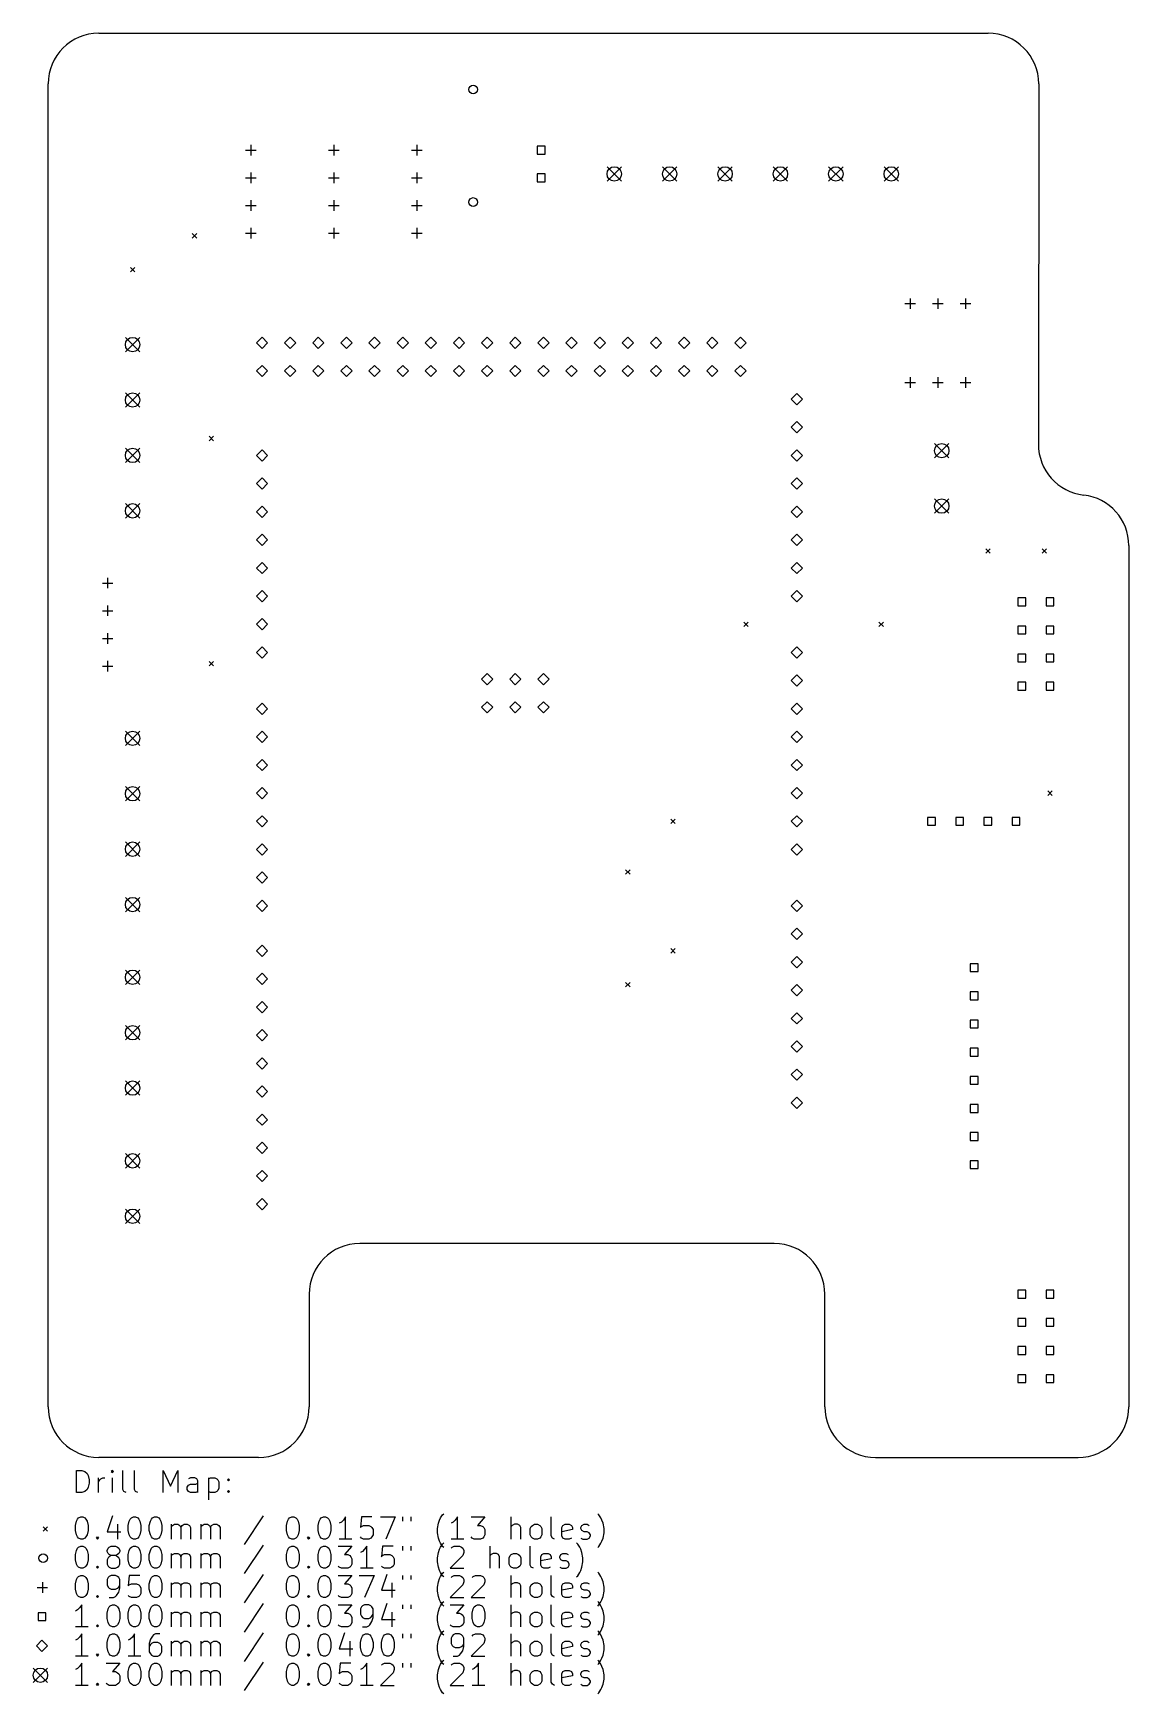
# Model space of a CAD drawing. Extents: x 101 to 200, y -172 to -22.
import ezdxf

# ---------------------------------------------------------------- set-up
doc = ezdxf.new("R2010")
doc.units = 0
doc.layers.add('BLACK', color=7, linetype='CONTINUOUS')

msp = doc.modelspace()

# ---------------------------------------------------------------- linework, layer by layer
at = {"layer": 'BLACK', "linetype": 'CONTINUOUS'}
for p, q in [((107.299, -22.443), (187.563, -22.443)), ((102.727, -146.395), (102.727, -27.015)), ((192.135, -27.015), (192.107, -59.527)), ((121.015, -32.518), (121.015, -33.468)), ((128.506, -32.518), (128.506, -33.468)), ((135.997, -32.518), (135.997, -33.468)), ((147.583, -32.639), (146.876, -32.639)), ((146.876, -32.639), (146.876, -33.347)), ((147.583, -33.347), (147.583, -32.639)), ((120.54, -32.993), (121.49, -32.993)), ((128.031, -32.993), (128.981, -32.993)), ((135.522, -32.993), (136.472, -32.993)), ((146.876, -33.347), (147.583, -33.347)), ((120.54, -35.493), (121.49, -35.493)), ((121.015, -35.018), (121.015, -35.968)), ((128.031, -35.493), (128.981, -35.493)), ((128.506, -35.018), (128.506, -35.968)), ((135.522, -35.493), (136.472, -35.493)), ((135.997, -35.018), (135.997, -35.968)), ((147.583, -35.139), (146.876, -35.139)), ((146.876, -35.139), (146.876, -35.847)), ((146.876, -35.847), (147.583, -35.847)), ((147.583, -35.847), (147.583, -35.139)), ((153.171, -34.493), (154.471, -35.793)), ((154.471, -34.493), (153.171, -35.793)), ((158.171, -34.493), (159.471, -35.793)), ((159.471, -34.493), (158.171, -35.793)), ((163.171, -34.493), (164.471, -35.793)), ((164.471, -34.493), (163.171, -35.793)), ((168.171, -34.493), (169.471, -35.793)), ((169.471, -34.493), (168.171, -35.793)), ((173.171, -34.493), (174.471, -35.793)), ((174.471, -34.493), (173.171, -35.793)), ((178.171, -34.493), (179.471, -35.793)), ((179.471, -34.493), (178.171, -35.793)), ((120.54, -37.993), (121.49, -37.993)), ((121.015, -37.518), (121.015, -38.468)), ((128.031, -37.993), (128.981, -37.993)), ((128.506, -37.518), (128.506, -38.468)), ((135.522, -37.993), (136.472, -37.993)), ((135.997, -37.518), (135.997, -38.468)), ((121.015, -40.018), (121.015, -40.968)), ((128.506, -40.018), (128.506, -40.968)), ((135.997, -40.018), (135.997, -40.968)), ((115.735, -40.531), (116.135, -40.931)), ((116.135, -40.531), (115.735, -40.931)), ((120.54, -40.493), (121.49, -40.493)), ((128.031, -40.493), (128.981, -40.493)), ((135.522, -40.493), (136.472, -40.493)), ((110.147, -43.579), (110.547, -43.979)), ((110.547, -43.579), (110.147, -43.979)), ((180.531, -46.369), (180.531, -47.319)), ((183.031, -46.369), (183.031, -47.319)), ((185.531, -46.369), (185.531, -47.319)), ((180.056, -46.844), (181.006, -46.844)), ((182.556, -46.844), (183.506, -46.844)), ((185.056, -46.844), (186.006, -46.844)), ((109.697, -49.893), (110.997, -51.193)), ((110.997, -49.893), (109.697, -51.193)), ((122.031, -49.875), (121.523, -50.383)), ((121.523, -50.383), (122.031, -50.891)), ((122.539, -50.383), (122.031, -49.875)), ((122.031, -50.891), (122.539, -50.383)), ((124.571, -49.875), (124.063, -50.383)), ((124.063, -50.383), (124.571, -50.891)), ((125.079, -50.383), (124.571, -49.875)), ((124.571, -50.891), (125.079, -50.383)), ((127.111, -49.875), (126.603, -50.383)), ((126.603, -50.383), (127.111, -50.891)), ((127.619, -50.383), (127.111, -49.875)), ((127.111, -50.891), (127.619, -50.383)), ((129.651, -49.875), (129.143, -50.383)), ((129.143, -50.383), (129.651, -50.891)), ((130.159, -50.383), (129.651, -49.875)), ((129.651, -50.891), (130.159, -50.383)), ((132.191, -49.875), (131.683, -50.383)), ((131.683, -50.383), (132.191, -50.891)), ((132.699, -50.383), (132.191, -49.875)), ((132.191, -50.891), (132.699, -50.383)), ((134.731, -49.875), (134.223, -50.383)), ((134.223, -50.383), (134.731, -50.891)), ((135.239, -50.383), (134.731, -49.875)), ((134.731, -50.891), (135.239, -50.383)), ((137.271, -49.875), (136.763, -50.383)), ((136.763, -50.383), (137.271, -50.891)), ((137.779, -50.383), (137.271, -49.875)), ((137.271, -50.891), (137.779, -50.383)), ((139.811, -49.875), (139.303, -50.383)), ((139.303, -50.383), (139.811, -50.891)), ((140.319, -50.383), (139.811, -49.875)), ((139.811, -50.891), (140.319, -50.383)), ((142.351, -49.875), (141.843, -50.383)), ((141.843, -50.383), (142.351, -50.891)), ((142.859, -50.383), (142.351, -49.875)), ((142.351, -50.891), (142.859, -50.383)), ((144.891, -49.875), (144.383, -50.383)), ((144.383, -50.383), (144.891, -50.891)), ((145.399, -50.383), (144.891, -49.875)), ((144.891, -50.891), (145.399, -50.383)), ((147.431, -49.875), (146.923, -50.383)), ((146.923, -50.383), (147.431, -50.891)), ((147.939, -50.383), (147.431, -49.875)), ((147.431, -50.891), (147.939, -50.383)), ((149.971, -49.875), (149.463, -50.383)), ((149.463, -50.383), (149.971, -50.891)), ((150.479, -50.383), (149.971, -49.875)), ((149.971, -50.891), (150.479, -50.383)), ((152.511, -49.875), (152.003, -50.383)), ((152.003, -50.383), (152.511, -50.891)), ((153.019, -50.383), (152.511, -49.875)), ((152.511, -50.891), (153.019, -50.383)), ((155.051, -49.875), (154.543, -50.383)), ((154.543, -50.383), (155.051, -50.891)), ((155.559, -50.383), (155.051, -49.875)), ((155.051, -50.891), (155.559, -50.383)), ((157.591, -49.875), (157.083, -50.383)), ((157.083, -50.383), (157.591, -50.891)), ((158.099, -50.383), (157.591, -49.875)), ((157.591, -50.891), (158.099, -50.383)), ((160.131, -49.875), (159.623, -50.383)), ((159.623, -50.383), (160.131, -50.891)), ((160.639, -50.383), (160.131, -49.875)), ((160.131, -50.891), (160.639, -50.383)), ((162.671, -49.875), (162.163, -50.383)), ((162.163, -50.383), (162.671, -50.891)), ((163.179, -50.383), (162.671, -49.875)), ((162.671, -50.891), (163.179, -50.383)), ((165.211, -49.875), (164.703, -50.383)), ((164.703, -50.383), (165.211, -50.891)), ((165.719, -50.383), (165.211, -49.875)), ((165.211, -50.891), (165.719, -50.383)), ((122.031, -52.415), (121.523, -52.923)), ((122.539, -52.923), (122.031, -52.415)), ((124.571, -52.415), (124.063, -52.923)), ((125.079, -52.923), (124.571, -52.415)), ((127.111, -52.415), (126.603, -52.923)), ((127.619, -52.923), (127.111, -52.415)), ((129.651, -52.415), (129.143, -52.923)), ((130.159, -52.923), (129.651, -52.415)), ((132.191, -52.415), (131.683, -52.923)), ((132.699, -52.923), (132.191, -52.415)), ((134.731, -52.415), (134.223, -52.923)), ((135.239, -52.923), (134.731, -52.415)), ((137.271, -52.415), (136.763, -52.923)), ((137.779, -52.923), (137.271, -52.415)), ((139.811, -52.415), (139.303, -52.923)), ((140.319, -52.923), (139.811, -52.415)), ((142.351, -52.415), (141.843, -52.923)), ((142.859, -52.923), (142.351, -52.415)), ((144.891, -52.415), (144.383, -52.923)), ((145.399, -52.923), (144.891, -52.415)), ((147.431, -52.415), (146.923, -52.923)), ((147.939, -52.923), (147.431, -52.415)), ((149.971, -52.415), (149.463, -52.923)), ((150.479, -52.923), (149.971, -52.415)), ((152.511, -52.415), (152.003, -52.923)), ((153.019, -52.923), (152.511, -52.415)), ((155.051, -52.415), (154.543, -52.923)), ((155.559, -52.923), (155.051, -52.415)), ((157.591, -52.415), (157.083, -52.923)), ((158.099, -52.923), (157.591, -52.415)), ((160.131, -52.415), (159.623, -52.923)), ((160.639, -52.923), (160.131, -52.415)), ((162.671, -52.415), (162.163, -52.923)), ((163.179, -52.923), (162.671, -52.415)), ((165.211, -52.415), (164.703, -52.923)), ((165.719, -52.923), (165.211, -52.415)), ((121.523, -52.923), (122.031, -53.431)), ((122.031, -53.431), (122.539, -52.923)), ((124.063, -52.923), (124.571, -53.431)), ((124.571, -53.431), (125.079, -52.923)), ((126.603, -52.923), (127.111, -53.431)), ((127.111, -53.431), (127.619, -52.923)), ((129.143, -52.923), (129.651, -53.431)), ((129.651, -53.431), (130.159, -52.923)), ((131.683, -52.923), (132.191, -53.431)), ((132.191, -53.431), (132.699, -52.923)), ((134.223, -52.923), (134.731, -53.431)), ((134.731, -53.431), (135.239, -52.923)), ((136.763, -52.923), (137.271, -53.431)), ((137.271, -53.431), (137.779, -52.923)), ((139.303, -52.923), (139.811, -53.431)), ((139.811, -53.431), (140.319, -52.923)), ((141.843, -52.923), (142.351, -53.431)), ((142.351, -53.431), (142.859, -52.923)), ((144.383, -52.923), (144.891, -53.431)), ((144.891, -53.431), (145.399, -52.923)), ((146.923, -52.923), (147.431, -53.431)), ((147.431, -53.431), (147.939, -52.923)), ((149.463, -52.923), (149.971, -53.431)), ((149.971, -53.431), (150.479, -52.923)), ((152.003, -52.923), (152.511, -53.431)), ((152.511, -53.431), (153.019, -52.923)), ((154.543, -52.923), (155.051, -53.431)), ((155.051, -53.431), (155.559, -52.923)), ((157.083, -52.923), (157.591, -53.431)), ((157.591, -53.431), (158.099, -52.923)), ((159.623, -52.923), (160.131, -53.431)), ((160.131, -53.431), (160.639, -52.923)), ((162.163, -52.923), (162.671, -53.431)), ((162.671, -53.431), (163.179, -52.923)), ((164.703, -52.923), (165.211, -53.431)), ((165.211, -53.431), (165.719, -52.923)), ((180.531, -53.481), (180.531, -54.431)), ((183.031, -53.481), (183.031, -54.431)), ((185.531, -53.481), (185.531, -54.431)), ((109.697, -54.893), (110.997, -56.193)), ((110.997, -54.893), (109.697, -56.193)), ((170.291, -54.955), (169.783, -55.463)), ((170.799, -55.463), (170.291, -54.955)), ((180.056, -53.956), (181.006, -53.956)), ((182.556, -53.956), (183.506, -53.956)), ((185.056, -53.956), (186.006, -53.956)), ((169.783, -55.463), (170.291, -55.971)), ((170.291, -55.971), (170.799, -55.463)), ((170.291, -57.495), (169.783, -58.003)), ((169.783, -58.003), (170.291, -58.511)), ((170.799, -58.003), (170.291, -57.495)), ((170.291, -58.511), (170.799, -58.003)), ((109.697, -59.893), (110.997, -61.193)), ((110.997, -59.893), (109.697, -61.193)), ((117.259, -58.819), (117.659, -59.219)), ((117.659, -58.819), (117.259, -59.219)), ((182.731, -59.465), (184.031, -60.765)), ((184.031, -59.465), (182.731, -60.765)), ((122.031, -60.035), (121.523, -60.543)), ((121.523, -60.543), (122.031, -61.051)), ((122.539, -60.543), (122.031, -60.035)), ((122.031, -61.051), (122.539, -60.543)), ((170.291, -60.035), (169.783, -60.543)), ((169.783, -60.543), (170.291, -61.051)), ((170.799, -60.543), (170.291, -60.035)), ((170.291, -61.051), (170.799, -60.543)), ((122.031, -62.575), (121.523, -63.083)), ((122.539, -63.083), (122.031, -62.575)), ((170.291, -62.575), (169.783, -63.083)), ((170.799, -63.083), (170.291, -62.575)), ((121.523, -63.083), (122.031, -63.591)), ((122.031, -63.591), (122.539, -63.083)), ((169.783, -63.083), (170.291, -63.591)), ((170.291, -63.591), (170.799, -63.083)), ((109.697, -64.893), (110.997, -66.193)), ((110.997, -64.893), (109.697, -66.193)), ((122.031, -65.115), (121.523, -65.623)), ((121.523, -65.623), (122.031, -66.131)), ((122.539, -65.623), (122.031, -65.115)), ((122.031, -66.131), (122.539, -65.623)), ((170.291, -65.115), (169.783, -65.623)), ((169.783, -65.623), (170.291, -66.131)), ((170.799, -65.623), (170.291, -65.115)), ((170.291, -66.131), (170.799, -65.623)), ((182.731, -64.465), (184.031, -65.765)), ((184.031, -64.465), (182.731, -65.765)), ((122.031, -67.655), (121.523, -68.163)), ((121.523, -68.163), (122.031, -68.671)), ((122.539, -68.163), (122.031, -67.655)), ((122.031, -68.671), (122.539, -68.163)), ((170.291, -67.655), (169.783, -68.163)), ((169.783, -68.163), (170.291, -68.671)), ((170.799, -68.163), (170.291, -67.655)), ((170.291, -68.671), (170.799, -68.163)), ((200.263, -68.671), (200.263, -146.395)), ((122.031, -70.195), (121.523, -70.703)), ((122.539, -70.703), (122.031, -70.195)), ((170.291, -70.195), (169.783, -70.703)), ((170.799, -70.703), (170.291, -70.195)), ((187.363, -68.979), (187.763, -69.379)), ((187.763, -68.979), (187.363, -69.379)), ((192.443, -68.979), (192.843, -69.379)), ((192.843, -68.979), (192.443, -69.379)), ((108.097, -71.583), (108.097, -72.533)), ((121.523, -70.703), (122.031, -71.211)), ((122.031, -71.211), (122.539, -70.703)), ((169.783, -70.703), (170.291, -71.211)), ((170.291, -71.211), (170.799, -70.703)), ((107.622, -72.058), (108.572, -72.058)), ((122.031, -72.735), (121.523, -73.243)), ((121.523, -73.243), (122.031, -73.751)), ((122.539, -73.243), (122.031, -72.735)), ((122.031, -73.751), (122.539, -73.243)), ((170.291, -72.735), (169.783, -73.243)), ((169.783, -73.243), (170.291, -73.751)), ((170.799, -73.243), (170.291, -72.735)), ((170.291, -73.751), (170.799, -73.243)), ((190.965, -73.397), (190.257, -73.397)), ((190.257, -73.397), (190.257, -74.105)), ((190.965, -74.105), (190.965, -73.397)), ((193.505, -73.397), (192.797, -73.397)), ((192.797, -73.397), (192.797, -74.105)), ((193.505, -74.105), (193.505, -73.397)), ((107.622, -74.558), (108.572, -74.558)), ((108.097, -74.083), (108.097, -75.033)), ((190.257, -74.105), (190.965, -74.105)), ((192.797, -74.105), (193.505, -74.105)), ((122.031, -75.275), (121.523, -75.783)), ((121.523, -75.783), (122.031, -76.291)), ((122.539, -75.783), (122.031, -75.275)), ((122.031, -76.291), (122.539, -75.783)), ((165.519, -75.583), (165.919, -75.983)), ((165.919, -75.583), (165.519, -75.983)), ((177.711, -75.583), (178.111, -75.983)), ((178.111, -75.583), (177.711, -75.983)), ((190.965, -75.937), (190.257, -75.937)), ((190.257, -75.937), (190.257, -76.645)), ((190.965, -76.645), (190.965, -75.937)), ((193.505, -75.937), (192.797, -75.937)), ((192.797, -75.937), (192.797, -76.645)), ((193.505, -76.645), (193.505, -75.937)), ((107.622, -77.058), (108.572, -77.058)), ((108.097, -76.583), (108.097, -77.533)), ((122.031, -77.815), (121.523, -78.323)), ((122.539, -78.323), (122.031, -77.815)), ((170.291, -77.815), (169.783, -78.323)), ((170.799, -78.323), (170.291, -77.815)), ((190.257, -76.645), (190.965, -76.645)), ((192.797, -76.645), (193.505, -76.645)), ((108.097, -79.083), (108.097, -80.033)), ((117.259, -79.139), (117.659, -79.539)), ((117.659, -79.139), (117.259, -79.539)), ((121.523, -78.323), (122.031, -78.831)), ((122.031, -78.831), (122.539, -78.323)), ((169.783, -78.323), (170.291, -78.831)), ((170.291, -78.831), (170.799, -78.323)), ((190.965, -78.477), (190.257, -78.477)), ((190.257, -78.477), (190.257, -79.185)), ((190.257, -79.185), (190.965, -79.185)), ((190.965, -79.185), (190.965, -78.477)), ((193.505, -78.477), (192.797, -78.477)), ((192.797, -78.477), (192.797, -79.185)), ((192.797, -79.185), (193.505, -79.185)), ((193.505, -79.185), (193.505, -78.477)), ((107.622, -79.558), (108.572, -79.558)), ((142.351, -80.228), (141.843, -80.736)), ((141.843, -80.736), (142.351, -81.244)), ((142.859, -80.736), (142.351, -80.228)), ((142.351, -81.244), (142.859, -80.736)), ((144.891, -80.228), (144.383, -80.736)), ((144.383, -80.736), (144.891, -81.244)), ((145.399, -80.736), (144.891, -80.228)), ((144.891, -81.244), (145.399, -80.736)), ((147.431, -80.228), (146.923, -80.736)), ((146.923, -80.736), (147.431, -81.244)), ((147.939, -80.736), (147.431, -80.228)), ((147.431, -81.244), (147.939, -80.736)), ((170.291, -80.355), (169.783, -80.863)), ((169.783, -80.863), (170.291, -81.371)), ((170.799, -80.863), (170.291, -80.355)), ((170.291, -81.371), (170.799, -80.863)), ((190.965, -81.017), (190.257, -81.017)), ((190.257, -81.017), (190.257, -81.725)), ((190.257, -81.725), (190.965, -81.725)), ((190.965, -81.725), (190.965, -81.017)), ((193.505, -81.017), (192.797, -81.017)), ((192.797, -81.017), (192.797, -81.725)), ((192.797, -81.725), (193.505, -81.725)), ((193.505, -81.725), (193.505, -81.017)), ((122.031, -82.895), (121.523, -83.403)), ((121.523, -83.403), (122.031, -83.911)), ((122.539, -83.403), (122.031, -82.895)), ((122.031, -83.911), (122.539, -83.403)), ((142.351, -82.768), (141.843, -83.276)), ((141.843, -83.276), (142.351, -83.784)), ((142.859, -83.276), (142.351, -82.768)), ((142.351, -83.784), (142.859, -83.276)), ((144.891, -82.768), (144.383, -83.276)), ((144.383, -83.276), (144.891, -83.784)), ((145.399, -83.276), (144.891, -82.768)), ((144.891, -83.784), (145.399, -83.276)), ((147.431, -82.768), (146.923, -83.276)), ((146.923, -83.276), (147.431, -83.784)), ((147.939, -83.276), (147.431, -82.768)), ((147.431, -83.784), (147.939, -83.276)), ((170.291, -82.895), (169.783, -83.403)), ((169.783, -83.403), (170.291, -83.911)), ((170.799, -83.403), (170.291, -82.895)), ((170.291, -83.911), (170.799, -83.403)), ((109.697, -85.423), (110.997, -86.723)), ((110.997, -85.423), (109.697, -86.723)), ((122.031, -85.435), (121.523, -85.943)), ((121.523, -85.943), (122.031, -86.451)), ((122.539, -85.943), (122.031, -85.435)), ((122.031, -86.451), (122.539, -85.943)), ((170.291, -85.435), (169.783, -85.943)), ((169.783, -85.943), (170.291, -86.451)), ((170.799, -85.943), (170.291, -85.435)), ((170.291, -86.451), (170.799, -85.943)), ((122.031, -87.975), (121.523, -88.483)), ((122.539, -88.483), (122.031, -87.975)), ((170.291, -87.975), (169.783, -88.483)), ((170.799, -88.483), (170.291, -87.975)), ((121.523, -88.483), (122.031, -88.991)), ((122.031, -88.991), (122.539, -88.483)), ((169.783, -88.483), (170.291, -88.991)), ((170.291, -88.991), (170.799, -88.483)), ((109.697, -90.423), (110.997, -91.723)), ((110.997, -90.423), (109.697, -91.723)), ((122.031, -90.515), (121.523, -91.023)), ((121.523, -91.023), (122.031, -91.531)), ((122.539, -91.023), (122.031, -90.515)), ((122.031, -91.531), (122.539, -91.023)), ((170.291, -90.515), (169.783, -91.023)), ((169.783, -91.023), (170.291, -91.531)), ((170.799, -91.023), (170.291, -90.515)), ((170.291, -91.531), (170.799, -91.023)), ((192.951, -90.823), (193.351, -91.223)), ((193.351, -90.823), (192.951, -91.223)), ((122.031, -93.055), (121.523, -93.563)), ((121.523, -93.563), (122.031, -94.071)), ((122.539, -93.563), (122.031, -93.055)), ((122.031, -94.071), (122.539, -93.563)), ((158.915, -93.363), (159.315, -93.763)), ((159.315, -93.363), (158.915, -93.763)), ((170.291, -93.055), (169.783, -93.563)), ((169.783, -93.563), (170.291, -94.071)), ((170.799, -93.563), (170.291, -93.055)), ((170.291, -94.071), (170.799, -93.563)), ((182.817, -93.209), (182.109, -93.209)), ((182.109, -93.209), (182.109, -93.917)), ((182.109, -93.917), (182.817, -93.917)), ((182.817, -93.917), (182.817, -93.209)), ((185.357, -93.209), (184.649, -93.209)), ((184.649, -93.209), (184.649, -93.917)), ((184.649, -93.917), (185.357, -93.917)), ((185.357, -93.917), (185.357, -93.209)), ((187.897, -93.209), (187.189, -93.209)), ((187.189, -93.209), (187.189, -93.917)), ((187.189, -93.917), (187.897, -93.917)), ((187.897, -93.917), (187.897, -93.209)), ((190.437, -93.209), (189.729, -93.209)), ((189.729, -93.209), (189.729, -93.917)), ((189.729, -93.917), (190.437, -93.917)), ((190.437, -93.917), (190.437, -93.209)), ((109.697, -95.423), (110.997, -96.723)), ((110.997, -95.423), (109.697, -96.723)), ((122.031, -95.595), (121.523, -96.103)), ((122.539, -96.103), (122.031, -95.595)), ((170.291, -95.595), (169.783, -96.103)), ((170.799, -96.103), (170.291, -95.595)), ((121.523, -96.103), (122.031, -96.611)), ((122.031, -96.611), (122.539, -96.103)), ((169.783, -96.103), (170.291, -96.611)), ((170.291, -96.611), (170.799, -96.103)), ((122.031, -98.135), (121.523, -98.643)), ((121.523, -98.643), (122.031, -99.151)), ((122.539, -98.643), (122.031, -98.135)), ((122.031, -99.151), (122.539, -98.643)), ((154.851, -97.935), (155.251, -98.335)), ((155.251, -97.935), (154.851, -98.335)), ((109.697, -100.423), (110.997, -101.723)), ((110.997, -100.423), (109.697, -101.723)), ((122.031, -100.675), (121.523, -101.183)), ((121.523, -101.183), (122.031, -101.691)), ((122.539, -101.183), (122.031, -100.675)), ((122.031, -101.691), (122.539, -101.183)), ((170.291, -100.675), (169.783, -101.183)), ((169.783, -101.183), (170.291, -101.691)), ((170.799, -101.183), (170.291, -100.675)), ((170.291, -101.691), (170.799, -101.183)), ((170.291, -103.215), (169.783, -103.723)), ((170.799, -103.723), (170.291, -103.215)), ((122.031, -104.739), (121.523, -105.247)), ((122.539, -105.247), (122.031, -104.739)), ((169.783, -103.723), (170.291, -104.231)), ((170.291, -104.231), (170.799, -103.723)), ((121.523, -105.247), (122.031, -105.755)), ((122.031, -105.755), (122.539, -105.247)), ((158.915, -105.047), (159.315, -105.447)), ((159.315, -105.047), (158.915, -105.447)), ((170.291, -105.755), (169.783, -106.263)), ((169.783, -106.263), (170.291, -106.771)), ((170.799, -106.263), (170.291, -105.755)), ((170.291, -106.771), (170.799, -106.263)), ((109.697, -106.988), (110.997, -108.288)), ((110.997, -106.988), (109.697, -108.288)), ((122.031, -107.279), (121.523, -107.787)), ((121.523, -107.787), (122.031, -108.295)), ((122.539, -107.787), (122.031, -107.279)), ((122.031, -108.295), (122.539, -107.787)), ((186.662, -106.417), (185.954, -106.417)), ((185.954, -106.417), (185.954, -107.125)), ((185.954, -107.125), (186.662, -107.125)), ((186.662, -107.125), (186.662, -106.417)), ((154.851, -108.095), (155.251, -108.495)), ((155.251, -108.095), (154.851, -108.495)), ((170.291, -108.295), (169.783, -108.803)), ((169.783, -108.803), (170.291, -109.311)), ((170.799, -108.803), (170.291, -108.295)), ((170.291, -109.311), (170.799, -108.803)), ((186.662, -108.957), (185.954, -108.957)), ((185.954, -108.957), (185.954, -109.665)), ((186.662, -109.665), (186.662, -108.957)), ((122.031, -109.819), (121.523, -110.327)), ((121.523, -110.327), (122.031, -110.835)), ((122.539, -110.327), (122.031, -109.819)), ((122.031, -110.835), (122.539, -110.327)), ((170.291, -110.835), (169.783, -111.343)), ((170.799, -111.343), (170.291, -110.835)), ((185.954, -109.665), (186.662, -109.665)), ((109.697, -111.988), (110.997, -113.288)), ((110.997, -111.988), (109.697, -113.288)), ((122.031, -112.359), (121.523, -112.867)), ((122.539, -112.867), (122.031, -112.359)), ((169.783, -111.343), (170.291, -111.851)), ((170.291, -111.851), (170.799, -111.343)), ((186.662, -111.497), (185.954, -111.497)), ((185.954, -111.497), (185.954, -112.205)), ((185.954, -112.205), (186.662, -112.205)), ((186.662, -112.205), (186.662, -111.497)), ((121.523, -112.867), (122.031, -113.375)), ((122.031, -113.375), (122.539, -112.867)), ((170.291, -113.375), (169.783, -113.883)), ((169.783, -113.883), (170.291, -114.391)), ((170.799, -113.883), (170.291, -113.375)), ((170.291, -114.391), (170.799, -113.883)), ((122.031, -114.899), (121.523, -115.407)), ((122.539, -115.407), (122.031, -114.899)), ((186.662, -114.037), (185.954, -114.037)), ((185.954, -114.037), (185.954, -114.745)), ((185.954, -114.745), (186.662, -114.745)), ((186.662, -114.745), (186.662, -114.037)), ((121.523, -115.407), (122.031, -115.915)), ((122.031, -115.915), (122.539, -115.407)), ((170.291, -115.915), (169.783, -116.423)), ((169.783, -116.423), (170.291, -116.931)), ((170.799, -116.423), (170.291, -115.915)), ((170.291, -116.931), (170.799, -116.423)), ((186.662, -116.577), (185.954, -116.577)), ((185.954, -116.577), (185.954, -117.285)), ((186.662, -117.285), (186.662, -116.577)), ((109.697, -116.988), (110.997, -118.288)), ((110.997, -116.988), (109.697, -118.288)), ((122.031, -117.439), (121.523, -117.947)), ((121.523, -117.947), (122.031, -118.455)), ((122.539, -117.947), (122.031, -117.439)), ((122.031, -118.455), (122.539, -117.947)), ((185.954, -117.285), (186.662, -117.285)), ((170.291, -118.455), (169.783, -118.963)), ((169.783, -118.963), (170.291, -119.471)), ((170.799, -118.963), (170.291, -118.455)), ((170.291, -119.471), (170.799, -118.963)), ((186.662, -119.117), (185.954, -119.117)), ((185.954, -119.117), (185.954, -119.825)), ((185.954, -119.825), (186.662, -119.825)), ((186.662, -119.825), (186.662, -119.117)), ((122.031, -119.979), (121.523, -120.487)), ((121.523, -120.487), (122.031, -120.995)), ((122.539, -120.487), (122.031, -119.979)), ((122.031, -120.995), (122.539, -120.487)), ((122.031, -122.519), (121.523, -123.027)), ((122.539, -123.027), (122.031, -122.519)), ((186.662, -121.657), (185.954, -121.657)), ((185.954, -121.657), (185.954, -122.365)), ((185.954, -122.365), (186.662, -122.365)), ((186.662, -122.365), (186.662, -121.657)), ((109.697, -123.553), (110.997, -124.853)), ((110.997, -123.553), (109.697, -124.853)), ((121.523, -123.027), (122.031, -123.535)), ((122.031, -123.535), (122.539, -123.027)), ((186.662, -124.197), (185.954, -124.197)), ((185.954, -124.197), (185.954, -124.905)), ((186.662, -124.905), (186.662, -124.197)), ((122.031, -125.059), (121.523, -125.567)), ((121.523, -125.567), (122.031, -126.075)), ((122.539, -125.567), (122.031, -125.059)), ((122.031, -126.075), (122.539, -125.567)), ((185.954, -124.905), (186.662, -124.905)), ((109.697, -128.553), (110.997, -129.853)), ((110.997, -128.553), (109.697, -129.853)), ((122.031, -127.599), (121.523, -128.107)), ((121.523, -128.107), (122.031, -128.615)), ((122.539, -128.107), (122.031, -127.599)), ((122.031, -128.615), (122.539, -128.107)), ((168.259, -131.663), (130.852, -131.663)), ((126.28, -136.235), (126.288, -146.396)), ((172.831, -146.395), (172.831, -136.235)), ((190.965, -135.881), (190.257, -135.881)), ((190.257, -135.881), (190.257, -136.589)), ((190.965, -136.589), (190.965, -135.881)), ((193.505, -135.881), (192.797, -135.881)), ((192.797, -135.881), (192.797, -136.589)), ((193.505, -136.589), (193.505, -135.881)), ((190.257, -136.589), (190.965, -136.589)), ((192.797, -136.589), (193.505, -136.589)), ((190.965, -138.421), (190.257, -138.421)), ((190.257, -138.421), (190.257, -139.129)), ((190.257, -139.129), (190.965, -139.129)), ((190.965, -139.129), (190.965, -138.421)), ((193.505, -138.421), (192.797, -138.421)), ((192.797, -138.421), (192.797, -139.129)), ((192.797, -139.129), (193.505, -139.129)), ((193.505, -139.129), (193.505, -138.421)), ((190.965, -140.961), (190.257, -140.961)), ((190.257, -140.961), (190.257, -141.669)), ((190.257, -141.669), (190.965, -141.669)), ((190.965, -141.669), (190.965, -140.961)), ((193.505, -140.961), (192.797, -140.961)), ((192.797, -140.961), (192.797, -141.669)), ((192.797, -141.669), (193.505, -141.669)), ((193.505, -141.669), (193.505, -140.961)), ((190.965, -143.501), (190.257, -143.501)), ((190.257, -143.501), (190.257, -144.209)), ((190.965, -144.209), (190.965, -143.501)), ((193.505, -143.501), (192.797, -143.501)), ((192.797, -143.501), (192.797, -144.209)), ((193.505, -144.209), (193.505, -143.501)), ((190.257, -144.209), (190.965, -144.209)), ((192.797, -144.209), (193.505, -144.209)), ((121.716, -150.968), (107.299, -150.967)), ((177.403, -150.967), (195.691, -150.967)), ((105.285, -154.133), (105.285, -152.133)), ((105.285, -152.133), (105.761, -152.133)), ((105.761, -152.133), (106.047, -152.228)), ((106.047, -152.228), (106.237, -152.419)), ((106.237, -152.419), (106.332, -152.609)), ((106.332, -152.609), (106.428, -152.99)), ((107.285, -154.133), (107.285, -152.8)), ((107.475, -152.895), (107.666, -152.8)), ((107.666, -152.8), (107.856, -152.8)), ((108.523, -152.133), (108.428, -152.228)), ((108.428, -152.228), (108.523, -152.324)), ((108.618, -152.228), (108.523, -152.133)), ((108.523, -152.133), (108.523, -152.324)), ((108.523, -152.324), (108.618, -152.228)), ((108.523, -154.133), (108.523, -152.8)), ((109.475, -153.847), (109.475, -152.133)), ((110.523, -153.847), (110.523, -152.133)), ((113.094, -154.133), (113.094, -152.133)), ((113.094, -152.133), (113.761, -153.562)), ((113.761, -153.562), (114.428, -152.133)), ((114.428, -152.133), (114.428, -154.133)), ((115.57, -152.8), (115.38, -152.895)), ((115.951, -152.8), (115.57, -152.8)), ((116.142, -152.895), (115.951, -152.8)), ((117.19, -152.8), (117.19, -154.8)), ((117.19, -152.895), (117.38, -152.8)), ((117.38, -152.8), (117.761, -152.8)), ((117.761, -152.8), (117.951, -152.895)), ((105.761, -154.133), (105.285, -154.133)), ((106.047, -154.038), (105.761, -154.133)), ((106.237, -153.847), (106.047, -154.038)), ((106.332, -153.657), (106.237, -153.847)), ((106.428, -153.276), (106.332, -153.657)), ((106.428, -152.99), (106.428, -153.276)), ((107.285, -153.181), (107.38, -152.99)), ((107.38, -152.99), (107.475, -152.895)), ((109.57, -154.038), (109.475, -153.847)), ((109.761, -154.133), (109.57, -154.038)), ((110.618, -154.038), (110.523, -153.847)), ((110.809, -154.133), (110.618, -154.038)), ((115.285, -153.657), (115.38, -153.466)), ((115.285, -153.847), (115.285, -153.657)), ((115.38, -154.038), (115.285, -153.847)), ((115.38, -153.466), (115.57, -153.371)), ((115.57, -154.133), (115.38, -154.038)), ((115.57, -153.371), (116.047, -153.371)), ((116.047, -154.133), (115.57, -154.133)), ((116.047, -153.371), (116.237, -153.276)), ((116.237, -154.038), (116.047, -154.133)), ((116.237, -153.085), (116.142, -152.895)), ((116.237, -154.133), (116.237, -153.085)), ((117.38, -154.133), (117.19, -154.038)), ((117.761, -154.133), (117.38, -154.133)), ((117.951, -154.038), (117.761, -154.133)), ((117.951, -152.895), (118.047, -152.99)), ((118.047, -153.943), (117.951, -154.038)), ((118.047, -152.99), (118.142, -153.181)), ((118.142, -153.752), (118.047, -153.943)), ((118.142, -153.181), (118.142, -153.752)), ((118.904, -152.99), (118.999, -152.895)), ((118.999, -153.085), (118.904, -152.99)), ((118.904, -154.038), (118.999, -153.943)), ((118.999, -154.133), (118.904, -154.038)), ((118.999, -152.895), (119.094, -152.99)), ((118.999, -152.895), (118.999, -153.085)), ((119.094, -152.99), (118.999, -153.085)), ((118.999, -153.943), (119.094, -154.038)), ((118.999, -153.943), (118.999, -154.133)), ((119.094, -154.038), (118.999, -154.133)), ((102.277, -157.218), (102.677, -157.618)), ((102.677, -157.218), (102.277, -157.618)), ((105.19, -157.095), (105.285, -156.714)), ((105.19, -157.571), (105.19, -157.095)), ((105.285, -156.714), (105.38, -156.524)), ((105.38, -156.524), (105.475, -156.428)), ((105.475, -156.428), (105.666, -156.333)), ((105.666, -156.333), (105.856, -156.333)), ((105.856, -156.333), (106.047, -156.428)), ((106.047, -156.428), (106.142, -156.524)), ((106.142, -156.524), (106.237, -156.714)), ((106.237, -156.714), (106.332, -157.095)), ((106.332, -157.095), (106.332, -157.571)), ((108.523, -156.238), (108.047, -157.666)), ((108.999, -157), (108.999, -158.333)), ((109.951, -157.095), (110.047, -156.714)), ((109.951, -157.571), (109.951, -157.095)), ((110.047, -156.714), (110.142, -156.524)), ((110.142, -156.524), (110.237, -156.428)), ((110.237, -156.428), (110.428, -156.333)), ((110.428, -156.333), (110.618, -156.333)), ((110.618, -156.333), (110.809, -156.428)), ((110.809, -156.428), (110.904, -156.524)), ((110.904, -156.524), (110.999, -156.714)), ((110.999, -156.714), (111.094, -157.095)), ((111.094, -157.095), (111.094, -157.571)), ((111.856, -157.095), (111.951, -156.714)), ((111.856, -157.571), (111.856, -157.095)), ((111.951, -156.714), (112.047, -156.524)), ((112.047, -156.524), (112.142, -156.428)), ((112.142, -156.428), (112.332, -156.333)), ((112.332, -156.333), (112.523, -156.333)), ((112.523, -156.333), (112.713, -156.428)), ((112.713, -156.428), (112.809, -156.524)), ((112.809, -156.524), (112.904, -156.714)), ((112.904, -156.714), (112.999, -157.095)), ((112.999, -157.095), (112.999, -157.571)), ((113.856, -158.333), (113.856, -157)), ((113.856, -157.19), (113.951, -157.095)), ((113.951, -157.095), (114.142, -157)), ((114.142, -157), (114.428, -157)), ((114.428, -157), (114.618, -157.095)), ((114.618, -157.095), (114.713, -157.285)), ((114.713, -157.285), (114.809, -157.095)), ((114.713, -157.285), (114.713, -158.333)), ((114.809, -157.095), (114.999, -157)), ((114.999, -157), (115.285, -157)), ((115.285, -157), (115.475, -157.095)), ((115.475, -157.095), (115.57, -157.285)), ((115.57, -157.285), (115.57, -158.333)), ((116.523, -158.333), (116.523, -157)), ((116.523, -157.19), (116.618, -157.095)), ((116.618, -157.095), (116.809, -157)), ((116.809, -157), (117.094, -157)), ((117.094, -157), (117.285, -157.095)), ((117.285, -157.095), (117.38, -157.285)), ((117.38, -157.285), (117.475, -157.095)), ((117.38, -157.285), (117.38, -158.333)), ((117.475, -157.095), (117.666, -157)), ((117.666, -157), (117.951, -157)), ((117.951, -157), (118.142, -157.095)), ((118.142, -157.095), (118.237, -157.285)), ((118.237, -157.285), (118.237, -158.333)), ((122.142, -156.238), (120.428, -158.809)), ((124.237, -157.095), (124.332, -156.714)), ((124.237, -157.571), (124.237, -157.095)), ((124.332, -156.714), (124.428, -156.524)), ((124.428, -156.524), (124.523, -156.428)), ((124.523, -156.428), (124.713, -156.333)), ((124.713, -156.333), (124.904, -156.333)), ((124.904, -156.333), (125.094, -156.428)), ((125.094, -156.428), (125.19, -156.524)), ((125.19, -156.524), (125.285, -156.714)), ((125.285, -156.714), (125.38, -157.095)), ((125.38, -157.095), (125.38, -157.571)), ((127.094, -157.095), (127.19, -156.714)), ((127.094, -157.571), (127.094, -157.095)), ((127.19, -156.714), (127.285, -156.524)), ((127.285, -156.524), (127.38, -156.428)), ((127.38, -156.428), (127.57, -156.333)), ((127.57, -156.333), (127.761, -156.333)), ((127.761, -156.333), (127.951, -156.428)), ((127.951, -156.428), (128.047, -156.524)), ((128.047, -156.524), (128.142, -156.714)), ((128.142, -156.714), (128.237, -157.095)), ((128.237, -157.095), (128.237, -157.571)), ((129.19, -156.809), (128.999, -156.905)), ((129.38, -156.619), (129.19, -156.809)), ((129.57, -156.333), (129.38, -156.619)), ((129.57, -158.333), (129.57, -156.333)), ((130.999, -156.333), (130.904, -157.285)), ((130.904, -157.285), (130.999, -157.19)), ((131.951, -156.333), (130.999, -156.333)), ((130.999, -157.19), (131.19, -157.095)), ((131.19, -157.095), (131.666, -157.095)), ((131.666, -157.095), (131.856, -157.19)), ((131.856, -157.19), (131.951, -157.285)), ((131.951, -157.285), (132.047, -157.476)), ((132.713, -156.333), (134.047, -156.333)), ((134.047, -156.333), (133.19, -158.333)), ((134.713, -156.333), (134.713, -156.714)), ((135.475, -156.333), (135.475, -156.714)), ((137.856, -157.381), (137.951, -156.905)), ((137.951, -156.905), (138.047, -156.619)), ((138.047, -156.619), (138.142, -156.428)), ((138.142, -156.428), (138.332, -156.143)), ((138.332, -156.143), (138.428, -156.047)), ((139.285, -156.809), (139.094, -156.905)), ((139.475, -156.619), (139.285, -156.809)), ((139.666, -156.333), (139.475, -156.619)), ((139.666, -158.333), (139.666, -156.333)), ((140.904, -156.333), (142.142, -156.333)), ((142.142, -156.333), (141.475, -157.095)), ((141.475, -157.095), (141.761, -157.095)), ((141.761, -157.095), (141.951, -157.19)), ((141.951, -157.19), (142.047, -157.285)), ((142.047, -157.285), (142.142, -157.476)), ((144.523, -158.333), (144.523, -156.333)), ((144.618, -157.095), (144.523, -157.19)), ((144.809, -157), (144.618, -157.095)), ((145.094, -157), (144.809, -157)), ((145.285, -157.095), (145.094, -157)), ((145.38, -157.285), (145.285, -157.095)), ((145.38, -158.333), (145.38, -157.285)), ((146.237, -157.381), (146.332, -157.19)), ((146.332, -157.19), (146.428, -157.095)), ((146.428, -157.095), (146.618, -157)), ((146.618, -157), (146.904, -157)), ((146.904, -157), (147.094, -157.095)), ((147.094, -157.095), (147.19, -157.19)), ((147.19, -157.19), (147.285, -157.381)), ((148.142, -158.047), (148.142, -156.333)), ((149.094, -157.285), (149.19, -157.095)), ((149.094, -158.047), (149.094, -157.285)), ((149.19, -157.095), (149.38, -157)), ((149.38, -157), (149.761, -157)), ((149.761, -157), (149.951, -157.095)), ((149.951, -157.095), (150.047, -157.285)), ((150.047, -157.285), (150.047, -157.476)), ((150.809, -157.285), (150.904, -157.095)), ((150.809, -157.381), (150.809, -157.285)), ((150.904, -157.095), (151.094, -157)), ((151.094, -157), (151.38, -157)), ((151.38, -157), (151.57, -157.095)), ((152.428, -156.143), (152.332, -156.047)), ((152.618, -156.428), (152.428, -156.143)), ((152.713, -156.619), (152.618, -156.428)), ((152.809, -156.905), (152.713, -156.619)), ((152.904, -157.381), (152.809, -156.905)), ((105.285, -157.952), (105.19, -157.571)), ((105.38, -158.143), (105.285, -157.952)), ((105.475, -158.238), (105.38, -158.143)), ((105.666, -158.333), (105.475, -158.238)), ((105.856, -158.333), (105.666, -158.333)), ((106.047, -158.238), (105.856, -158.333)), ((106.142, -158.143), (106.047, -158.238)), ((106.237, -157.952), (106.142, -158.143)), ((106.332, -157.571), (106.237, -157.952)), ((107.094, -158.238), (107.19, -158.143)), ((107.19, -158.333), (107.094, -158.238)), ((107.19, -158.143), (107.285, -158.238)), ((107.19, -158.143), (107.19, -158.333)), ((107.285, -158.238), (107.19, -158.333)), ((108.047, -157.666), (109.285, -157.666)), ((110.047, -157.952), (109.951, -157.571)), ((110.142, -158.143), (110.047, -157.952)), ((110.237, -158.238), (110.142, -158.143)), ((110.428, -158.333), (110.237, -158.238)), ((110.618, -158.333), (110.428, -158.333)), ((110.809, -158.238), (110.618, -158.333)), ((110.904, -158.143), (110.809, -158.238)), ((110.999, -157.952), (110.904, -158.143)), ((111.094, -157.571), (110.999, -157.952)), ((111.951, -157.952), (111.856, -157.571)), ((112.047, -158.143), (111.951, -157.952)), ((112.142, -158.238), (112.047, -158.143)), ((112.332, -158.333), (112.142, -158.238)), ((112.523, -158.333), (112.332, -158.333)), ((112.713, -158.238), (112.523, -158.333)), ((112.809, -158.143), (112.713, -158.238)), ((112.904, -157.952), (112.809, -158.143)), ((112.999, -157.571), (112.904, -157.952)), ((124.332, -157.952), (124.237, -157.571)), ((124.428, -158.143), (124.332, -157.952)), ((124.523, -158.238), (124.428, -158.143)), ((124.713, -158.333), (124.523, -158.238)), ((124.904, -158.333), (124.713, -158.333)), ((125.094, -158.238), (124.904, -158.333)), ((125.19, -158.143), (125.094, -158.238)), ((125.285, -157.952), (125.19, -158.143)), ((125.38, -157.571), (125.285, -157.952)), ((126.142, -158.238), (126.237, -158.143)), ((126.237, -158.333), (126.142, -158.238)), ((126.237, -158.143), (126.332, -158.238)), ((126.237, -158.143), (126.237, -158.333)), ((126.332, -158.238), (126.237, -158.333)), ((127.19, -157.952), (127.094, -157.571)), ((127.285, -158.143), (127.19, -157.952)), ((127.38, -158.238), (127.285, -158.143)), ((127.57, -158.333), (127.38, -158.238)), ((127.761, -158.333), (127.57, -158.333)), ((127.951, -158.238), (127.761, -158.333)), ((128.047, -158.143), (127.951, -158.238)), ((128.142, -157.952), (128.047, -158.143)), ((128.237, -157.571), (128.142, -157.952)), ((130.142, -158.333), (128.999, -158.333)), ((130.999, -158.238), (130.904, -158.143)), ((131.19, -158.333), (130.999, -158.238)), ((131.666, -158.333), (131.19, -158.333)), ((131.856, -158.238), (131.666, -158.333)), ((131.951, -158.143), (131.856, -158.238)), ((132.047, -157.952), (131.951, -158.143)), ((132.047, -157.476), (132.047, -157.952)), ((137.856, -157.762), (137.856, -157.381)), ((137.951, -158.238), (137.856, -157.762)), ((138.047, -158.524), (137.951, -158.238)), ((138.142, -158.714), (138.047, -158.524)), ((138.332, -159), (138.142, -158.714)), ((138.142, -159.068), (138.332, -158.783)), ((138.332, -158.783), (138.428, -158.687)), ((140.237, -158.333), (139.094, -158.333)), ((140.999, -158.238), (140.904, -158.143)), ((141.19, -158.333), (140.999, -158.238)), ((141.761, -158.333), (141.19, -158.333)), ((141.951, -158.238), (141.761, -158.333)), ((142.047, -158.143), (141.951, -158.238)), ((142.142, -157.952), (142.047, -158.143)), ((142.142, -157.476), (142.142, -157.952)), ((146.237, -157.952), (146.237, -157.381)), ((146.332, -158.143), (146.237, -157.952)), ((146.428, -158.238), (146.332, -158.143)), ((146.618, -158.333), (146.428, -158.238)), ((146.904, -158.333), (146.618, -158.333)), ((147.094, -158.238), (146.904, -158.333)), ((147.19, -158.143), (147.094, -158.238)), ((147.285, -157.952), (147.19, -158.143)), ((147.285, -157.381), (147.285, -157.952)), ((148.237, -158.238), (148.142, -158.047)), ((148.428, -158.333), (148.237, -158.238)), ((150.047, -157.476), (149.094, -157.666)), ((149.19, -158.238), (149.094, -158.047)), ((149.38, -158.333), (149.19, -158.238)), ((149.761, -158.333), (149.38, -158.333)), ((149.951, -158.238), (149.761, -158.333)), ((150.523, -158.783), (150.428, -158.687)), ((150.713, -159.068), (150.523, -158.783)), ((150.904, -157.571), (150.809, -157.381)), ((150.809, -158.238), (150.999, -158.333)), ((151.094, -157.666), (150.904, -157.571)), ((150.999, -158.333), (151.38, -158.333)), ((151.38, -157.666), (151.094, -157.666)), ((151.57, -157.762), (151.38, -157.666)), ((151.38, -158.333), (151.57, -158.238)), ((151.666, -157.952), (151.57, -157.762)), ((151.57, -158.238), (151.666, -158.047)), ((151.666, -158.047), (151.666, -157.952)), ((152.428, -159), (152.618, -158.714)), ((152.618, -158.714), (152.713, -158.524)), ((152.713, -158.524), (152.809, -158.238)), ((152.809, -158.238), (152.904, -157.762)), ((152.904, -157.762), (152.904, -157.381)), ((105.19, -159.735), (105.285, -159.354)), ((105.19, -160.211), (105.19, -159.735)), ((105.285, -160.592), (105.19, -160.211)), ((105.285, -159.354), (105.38, -159.164)), ((105.38, -159.164), (105.475, -159.068)), ((105.475, -159.068), (105.666, -158.973)), ((105.666, -158.973), (105.856, -158.973)), ((105.856, -158.973), (106.047, -159.068)), ((106.047, -159.068), (106.142, -159.164)), ((106.142, -159.164), (106.237, -159.354)), ((106.237, -159.354), (106.332, -159.735)), ((106.332, -160.211), (106.237, -160.592)), ((106.332, -159.735), (106.332, -160.211)), ((108.047, -159.354), (108.142, -159.164)), ((108.047, -159.449), (108.047, -159.354)), ((108.142, -159.64), (108.047, -159.449)), ((108.142, -160.021), (108.047, -160.211)), ((108.047, -160.211), (108.047, -160.592)), ((108.142, -159.164), (108.237, -159.068)), ((108.237, -159.735), (108.142, -159.64)), ((108.237, -159.925), (108.142, -160.021)), ((108.237, -159.068), (108.428, -158.973)), ((108.428, -159.83), (108.237, -159.735)), ((108.428, -159.83), (108.237, -159.925)), ((108.428, -158.973), (108.809, -158.973)), ((108.809, -159.83), (108.428, -159.83)), ((108.809, -158.973), (108.999, -159.068)), ((108.999, -159.735), (108.809, -159.83)), ((108.999, -159.925), (108.809, -159.83)), ((108.999, -159.068), (109.094, -159.164)), ((109.094, -159.64), (108.999, -159.735)), ((109.094, -160.021), (108.999, -159.925)), ((109.094, -159.164), (109.19, -159.354)), ((109.19, -159.449), (109.094, -159.64)), ((109.19, -160.211), (109.094, -160.021)), ((109.19, -159.354), (109.19, -159.449)), ((109.19, -160.592), (109.19, -160.211)), ((109.951, -159.735), (110.047, -159.354)), ((109.951, -160.211), (109.951, -159.735)), ((110.047, -160.592), (109.951, -160.211)), ((110.047, -159.354), (110.142, -159.164)), ((110.142, -159.164), (110.237, -159.068)), ((110.237, -159.068), (110.428, -158.973)), ((110.428, -158.973), (110.618, -158.973)), ((110.618, -158.973), (110.809, -159.068)), ((110.809, -159.068), (110.904, -159.164)), ((110.904, -159.164), (110.999, -159.354)), ((110.999, -159.354), (111.094, -159.735)), ((111.094, -160.211), (110.999, -160.592)), ((111.094, -159.735), (111.094, -160.211)), ((111.856, -159.735), (111.951, -159.354)), ((111.856, -160.211), (111.856, -159.735)), ((111.951, -160.592), (111.856, -160.211)), ((111.951, -159.354), (112.047, -159.164)), ((112.047, -159.164), (112.142, -159.068)), ((112.142, -159.068), (112.332, -158.973)), ((112.332, -158.973), (112.523, -158.973)), ((112.523, -158.973), (112.713, -159.068)), ((112.713, -159.068), (112.809, -159.164)), ((112.809, -159.164), (112.904, -159.354)), ((112.904, -159.354), (112.999, -159.735)), ((112.999, -160.211), (112.904, -160.592)), ((112.999, -159.735), (112.999, -160.211)), ((113.856, -160.973), (113.856, -159.64)), ((113.856, -159.83), (113.951, -159.735)), ((113.951, -159.735), (114.142, -159.64)), ((114.142, -159.64), (114.428, -159.64)), ((114.428, -159.64), (114.618, -159.735)), ((114.618, -159.735), (114.713, -159.925)), ((114.713, -159.925), (114.809, -159.735)), ((114.713, -159.925), (114.713, -160.973)), ((114.809, -159.735), (114.999, -159.64)), ((114.999, -159.64), (115.285, -159.64)), ((115.285, -159.64), (115.475, -159.735)), ((115.475, -159.735), (115.57, -159.925)), ((115.57, -159.925), (115.57, -160.973)), ((116.523, -160.973), (116.523, -159.64)), ((116.523, -159.83), (116.618, -159.735)), ((116.618, -159.735), (116.809, -159.64)), ((116.809, -159.64), (117.094, -159.64)), ((117.094, -159.64), (117.285, -159.735)), ((117.285, -159.735), (117.38, -159.925)), ((117.38, -159.925), (117.475, -159.735)), ((117.38, -159.925), (117.38, -160.973)), ((117.475, -159.735), (117.666, -159.64)), ((117.666, -159.64), (117.951, -159.64)), ((117.951, -159.64), (118.142, -159.735)), ((118.142, -159.735), (118.237, -159.925)), ((118.237, -159.925), (118.237, -160.973)), ((122.142, -158.878), (120.428, -161.449)), ((124.237, -159.735), (124.332, -159.354)), ((124.237, -160.211), (124.237, -159.735)), ((124.332, -160.592), (124.237, -160.211)), ((124.332, -159.354), (124.428, -159.164)), ((124.428, -159.164), (124.523, -159.068)), ((124.523, -159.068), (124.713, -158.973)), ((124.713, -158.973), (124.904, -158.973)), ((124.904, -158.973), (125.094, -159.068)), ((125.094, -159.068), (125.19, -159.164)), ((125.19, -159.164), (125.285, -159.354)), ((125.285, -159.354), (125.38, -159.735)), ((125.38, -160.211), (125.285, -160.592)), ((125.38, -159.735), (125.38, -160.211)), ((127.094, -159.735), (127.19, -159.354)), ((127.094, -160.211), (127.094, -159.735)), ((127.19, -160.592), (127.094, -160.211)), ((127.19, -159.354), (127.285, -159.164)), ((127.285, -159.164), (127.38, -159.068)), ((127.38, -159.068), (127.57, -158.973)), ((127.57, -158.973), (127.761, -158.973)), ((127.761, -158.973), (127.951, -159.068)), ((127.951, -159.068), (128.047, -159.164)), ((128.047, -159.164), (128.142, -159.354)), ((128.142, -159.354), (128.237, -159.735)), ((128.237, -160.211), (128.142, -160.592)), ((128.237, -159.735), (128.237, -160.211)), ((128.904, -158.973), (130.142, -158.973)), ((130.142, -158.973), (129.475, -159.735)), ((129.475, -159.735), (129.761, -159.735)), ((129.761, -159.735), (129.951, -159.83)), ((129.951, -159.83), (130.047, -159.925)), ((130.047, -159.925), (130.142, -160.116)), ((130.142, -160.116), (130.142, -160.592)), ((131.094, -159.449), (130.904, -159.545)), ((131.285, -159.259), (131.094, -159.449)), ((131.475, -158.973), (131.285, -159.259)), ((131.475, -160.973), (131.475, -158.973)), ((132.904, -158.973), (132.809, -159.925)), ((132.809, -159.925), (132.904, -159.83)), ((133.856, -158.973), (132.904, -158.973)), ((132.904, -159.83), (133.094, -159.735)), ((133.094, -159.735), (133.57, -159.735)), ((133.57, -159.735), (133.761, -159.83)), ((133.761, -159.83), (133.856, -159.925)), ((133.856, -159.925), (133.951, -160.116)), ((133.951, -160.116), (133.951, -160.592)), ((134.713, -158.973), (134.713, -159.354)), ((135.475, -158.973), (135.475, -159.354)), ((137.856, -160.021), (137.951, -159.545)), ((137.856, -160.402), (137.856, -160.021)), ((137.951, -159.545), (138.047, -159.259)), ((138.047, -159.259), (138.142, -159.068)), ((138.428, -159.095), (138.332, -159)), ((140.142, -159.83), (138.999, -160.973)), ((139.094, -159.164), (139.19, -159.068)), ((139.19, -159.068), (139.38, -158.973)), ((139.38, -158.973), (139.856, -158.973)), ((139.856, -158.973), (140.047, -159.068)), ((140.047, -159.068), (140.142, -159.164)), ((140.142, -159.164), (140.237, -159.354)), ((140.237, -159.545), (140.142, -159.83)), ((140.237, -159.354), (140.237, -159.545)), ((142.618, -160.973), (142.618, -158.973)), ((142.713, -159.735), (142.618, -159.83)), ((142.904, -159.64), (142.713, -159.735)), ((143.19, -159.64), (142.904, -159.64)), ((143.38, -159.735), (143.19, -159.64)), ((143.475, -159.925), (143.38, -159.735)), ((143.475, -160.973), (143.475, -159.925)), ((144.332, -160.021), (144.428, -159.83)), ((144.332, -160.592), (144.332, -160.021)), ((144.428, -159.83), (144.523, -159.735)), ((144.523, -159.735), (144.713, -159.64)), ((144.713, -159.64), (144.999, -159.64)), ((144.999, -159.64), (145.19, -159.735)), ((145.19, -159.735), (145.285, -159.83)), ((145.285, -159.83), (145.38, -160.021)), ((145.38, -160.021), (145.38, -160.592)), ((146.237, -160.687), (146.237, -158.973)), ((147.19, -159.925), (147.285, -159.735)), ((147.19, -160.687), (147.19, -159.925)), ((148.142, -160.116), (147.19, -160.306)), ((147.285, -159.735), (147.475, -159.64)), ((147.475, -159.64), (147.856, -159.64)), ((147.856, -159.64), (148.047, -159.735)), ((148.047, -159.735), (148.142, -159.925)), ((148.142, -159.925), (148.142, -160.116)), ((148.904, -159.925), (148.999, -159.735)), ((148.904, -160.021), (148.904, -159.925)), ((148.999, -160.211), (148.904, -160.021)), ((148.999, -159.735), (149.19, -159.64)), ((149.19, -160.306), (148.999, -160.211)), ((149.19, -159.64), (149.475, -159.64)), ((149.475, -160.306), (149.19, -160.306)), ((149.475, -159.64), (149.666, -159.735)), ((149.666, -160.402), (149.475, -160.306)), ((150.809, -159.259), (150.713, -159.068)), ((150.904, -159.545), (150.809, -159.259)), ((150.999, -160.021), (150.904, -159.545)), ((150.999, -160.402), (150.999, -160.021)), ((152.332, -159.095), (152.428, -159)), ((105.38, -160.783), (105.285, -160.592)), ((105.285, -161.994), (105.38, -161.804)), ((105.475, -160.878), (105.38, -160.783)), ((105.38, -161.804), (105.475, -161.708)), ((105.666, -160.973), (105.475, -160.878)), ((105.475, -161.708), (105.666, -161.613)), ((105.856, -160.973), (105.666, -160.973)), ((105.666, -161.613), (105.856, -161.613)), ((106.047, -160.878), (105.856, -160.973)), ((105.856, -161.613), (106.047, -161.708)), ((106.142, -160.783), (106.047, -160.878)), ((106.047, -161.708), (106.142, -161.804)), ((106.237, -160.592), (106.142, -160.783)), ((106.142, -161.804), (106.237, -161.994)), ((107.094, -160.878), (107.19, -160.783)), ((107.19, -160.973), (107.094, -160.878)), ((107.19, -160.783), (107.285, -160.878)), ((107.19, -160.783), (107.19, -160.973)), ((107.285, -160.878), (107.19, -160.973)), ((108.047, -160.592), (108.142, -160.783)), ((108.142, -161.804), (108.047, -161.994)), ((108.142, -160.783), (108.237, -160.878)), ((108.237, -161.708), (108.142, -161.804)), ((108.237, -160.878), (108.428, -160.973)), ((108.428, -161.613), (108.237, -161.708)), ((108.428, -160.973), (108.809, -160.973)), ((108.809, -161.613), (108.428, -161.613)), ((108.809, -160.973), (108.999, -160.878)), ((108.999, -161.708), (108.809, -161.613)), ((108.999, -160.878), (109.094, -160.783)), ((109.094, -161.804), (108.999, -161.708)), ((109.094, -160.783), (109.19, -160.592)), ((109.19, -161.994), (109.094, -161.804)), ((110.047, -161.613), (109.951, -162.565)), ((110.142, -160.783), (110.047, -160.592)), ((110.999, -161.613), (110.047, -161.613)), ((110.237, -160.878), (110.142, -160.783)), ((110.428, -160.973), (110.237, -160.878)), ((110.618, -160.973), (110.428, -160.973)), ((110.809, -160.878), (110.618, -160.973)), ((110.904, -160.783), (110.809, -160.878)), ((110.999, -160.592), (110.904, -160.783)), ((112.047, -160.783), (111.951, -160.592)), ((111.951, -161.994), (112.047, -161.804)), ((112.142, -160.878), (112.047, -160.783)), ((112.047, -161.804), (112.142, -161.708)), ((112.332, -160.973), (112.142, -160.878)), ((112.142, -161.708), (112.332, -161.613)), ((112.523, -160.973), (112.332, -160.973)), ((112.332, -161.613), (112.523, -161.613)), ((112.713, -160.878), (112.523, -160.973)), ((112.523, -161.613), (112.713, -161.708)), ((112.809, -160.783), (112.713, -160.878)), ((112.713, -161.708), (112.809, -161.804)), ((112.904, -160.592), (112.809, -160.783)), ((112.809, -161.804), (112.904, -161.994)), ((122.142, -161.518), (120.428, -164.089)), ((124.428, -160.783), (124.332, -160.592)), ((124.332, -161.994), (124.428, -161.804)), ((124.523, -160.878), (124.428, -160.783)), ((124.428, -161.804), (124.523, -161.708)), ((124.713, -160.973), (124.523, -160.878)), ((124.523, -161.708), (124.713, -161.613)), ((124.904, -160.973), (124.713, -160.973)), ((124.713, -161.613), (124.904, -161.613)), ((125.094, -160.878), (124.904, -160.973)), ((124.904, -161.613), (125.094, -161.708)), ((125.19, -160.783), (125.094, -160.878)), ((125.094, -161.708), (125.19, -161.804)), ((125.285, -160.592), (125.19, -160.783)), ((125.19, -161.804), (125.285, -161.994)), ((126.142, -160.878), (126.237, -160.783)), ((126.237, -160.973), (126.142, -160.878)), ((126.237, -160.783), (126.332, -160.878)), ((126.237, -160.783), (126.237, -160.973)), ((126.332, -160.878), (126.237, -160.973)), ((127.285, -160.783), (127.19, -160.592)), ((127.19, -161.994), (127.285, -161.804)), ((127.38, -160.878), (127.285, -160.783)), ((127.285, -161.804), (127.38, -161.708)), ((127.57, -160.973), (127.38, -160.878)), ((127.38, -161.708), (127.57, -161.613)), ((127.761, -160.973), (127.57, -160.973)), ((127.57, -161.613), (127.761, -161.613)), ((127.951, -160.878), (127.761, -160.973)), ((127.761, -161.613), (127.951, -161.708)), ((128.047, -160.783), (127.951, -160.878)), ((127.951, -161.708), (128.047, -161.804)), ((128.142, -160.592), (128.047, -160.783)), ((128.047, -161.804), (128.142, -161.994)), ((128.999, -160.878), (128.904, -160.783)), ((128.904, -161.613), (130.142, -161.613)), ((129.19, -160.973), (128.999, -160.878)), ((129.761, -160.973), (129.19, -160.973)), ((130.142, -161.613), (129.475, -162.375)), ((129.951, -160.878), (129.761, -160.973)), ((130.047, -160.783), (129.951, -160.878)), ((130.142, -160.592), (130.047, -160.783)), ((130.809, -161.613), (132.142, -161.613)), ((132.047, -160.973), (130.904, -160.973)), ((132.142, -161.613), (131.285, -163.613)), ((132.904, -160.878), (132.809, -160.783)), ((133.285, -161.518), (132.809, -162.946)), ((133.094, -160.973), (132.904, -160.878)), ((133.57, -160.973), (133.094, -160.973)), ((133.761, -160.878), (133.57, -160.973)), ((133.856, -160.783), (133.761, -160.878)), ((133.951, -160.592), (133.856, -160.783)), ((134.713, -161.613), (134.713, -161.994)), ((135.475, -161.613), (135.475, -161.994)), ((137.951, -160.878), (137.856, -160.402)), ((138.047, -161.164), (137.951, -160.878)), ((138.142, -161.354), (138.047, -161.164)), ((138.047, -161.899), (138.142, -161.708)), ((138.332, -161.64), (138.142, -161.354)), ((138.142, -161.708), (138.332, -161.423)), ((138.332, -161.423), (138.428, -161.327)), ((138.428, -161.735), (138.332, -161.64)), ((138.999, -160.973), (140.237, -160.973)), ((139.094, -161.804), (139.19, -161.708)), ((139.19, -161.708), (139.38, -161.613)), ((139.38, -161.613), (139.856, -161.613)), ((139.856, -161.613), (140.047, -161.708)), ((140.047, -161.708), (140.142, -161.804)), ((140.142, -161.804), (140.237, -161.994)), ((140.999, -161.804), (141.094, -161.708)), ((141.094, -161.708), (141.285, -161.613)), ((141.285, -161.613), (141.761, -161.613)), ((141.761, -161.613), (141.951, -161.708)), ((141.951, -161.708), (142.047, -161.804)), ((142.047, -161.804), (142.142, -161.994)), ((144.428, -160.783), (144.332, -160.592)), ((144.523, -160.878), (144.428, -160.783)), ((144.713, -160.973), (144.523, -160.878)), ((144.523, -163.613), (144.523, -161.613)), ((144.999, -160.973), (144.713, -160.973)), ((145.19, -160.878), (144.999, -160.973)), ((145.285, -160.783), (145.19, -160.878)), ((145.38, -160.592), (145.285, -160.783)), ((146.332, -160.878), (146.237, -160.687)), ((146.523, -160.973), (146.332, -160.878)), ((147.285, -160.878), (147.19, -160.687)), ((147.475, -160.973), (147.285, -160.878)), ((147.856, -160.973), (147.475, -160.973)), ((148.047, -160.878), (147.856, -160.973)), ((148.142, -163.327), (148.142, -161.613)), ((148.904, -160.878), (149.094, -160.973)), ((149.094, -160.973), (149.475, -160.973)), ((149.475, -160.973), (149.666, -160.878)), ((149.761, -160.592), (149.666, -160.402)), ((149.666, -160.878), (149.761, -160.687)), ((149.761, -160.687), (149.761, -160.592)), ((150.428, -161.735), (150.523, -161.64)), ((150.523, -161.64), (150.713, -161.354)), ((150.713, -161.354), (150.809, -161.164)), ((150.809, -161.164), (150.904, -160.878)), ((150.904, -160.878), (150.999, -160.402)), ((152.428, -161.423), (152.332, -161.327)), ((152.618, -161.708), (152.428, -161.423)), ((152.713, -161.899), (152.618, -161.708)), ((101.727, -162.698), (102.677, -162.698)), ((102.202, -162.223), (102.202, -163.173)), ((105.19, -162.375), (105.285, -161.994)), ((105.19, -162.851), (105.19, -162.375)), ((105.285, -163.232), (105.19, -162.851)), ((105.38, -163.423), (105.285, -163.232)), ((106.237, -163.232), (106.142, -163.423)), ((106.237, -161.994), (106.332, -162.375)), ((106.332, -162.851), (106.237, -163.232)), ((106.332, -162.375), (106.332, -162.851)), ((108.047, -161.994), (108.047, -162.47)), ((108.047, -162.47), (108.142, -162.661)), ((108.142, -162.661), (108.237, -162.756)), ((108.237, -162.756), (108.428, -162.851)), ((108.428, -162.851), (108.809, -162.851)), ((108.809, -162.851), (108.999, -162.756)), ((108.904, -163.423), (109.094, -163.137)), ((108.999, -162.756), (109.094, -162.661)), ((109.094, -162.661), (109.19, -162.47)), ((109.094, -163.137), (109.19, -162.756)), ((109.19, -162.756), (109.19, -161.994)), ((109.951, -162.565), (110.047, -162.47)), ((110.047, -162.47), (110.237, -162.375)), ((110.237, -162.375), (110.713, -162.375)), ((110.713, -162.375), (110.904, -162.47)), ((110.904, -162.47), (110.999, -162.565)), ((110.999, -162.565), (111.094, -162.756)), ((111.094, -163.232), (110.999, -163.423)), ((111.094, -162.756), (111.094, -163.232)), ((111.856, -162.375), (111.951, -161.994)), ((111.856, -162.851), (111.856, -162.375)), ((111.951, -163.232), (111.856, -162.851)), ((112.047, -163.423), (111.951, -163.232)), ((112.904, -163.232), (112.809, -163.423)), ((112.904, -161.994), (112.999, -162.375)), ((112.999, -162.851), (112.904, -163.232)), ((112.999, -162.375), (112.999, -162.851)), ((113.856, -163.613), (113.856, -162.28)), ((113.856, -162.47), (113.951, -162.375)), ((113.951, -162.375), (114.142, -162.28)), ((114.142, -162.28), (114.428, -162.28)), ((114.428, -162.28), (114.618, -162.375)), ((114.618, -162.375), (114.713, -162.565)), ((114.713, -162.565), (114.809, -162.375)), ((114.713, -162.565), (114.713, -163.613)), ((114.809, -162.375), (114.999, -162.28)), ((114.999, -162.28), (115.285, -162.28)), ((115.285, -162.28), (115.475, -162.375)), ((115.475, -162.375), (115.57, -162.565)), ((115.57, -162.565), (115.57, -163.613)), ((116.523, -163.613), (116.523, -162.28)), ((116.523, -162.47), (116.618, -162.375)), ((116.618, -162.375), (116.809, -162.28)), ((116.809, -162.28), (117.094, -162.28)), ((117.094, -162.28), (117.285, -162.375)), ((117.285, -162.375), (117.38, -162.565)), ((117.38, -162.565), (117.475, -162.375)), ((117.38, -162.565), (117.38, -163.613)), ((117.475, -162.375), (117.666, -162.28)), ((117.666, -162.28), (117.951, -162.28)), ((117.951, -162.28), (118.142, -162.375)), ((118.142, -162.375), (118.237, -162.565)), ((118.237, -162.565), (118.237, -163.613)), ((124.237, -162.375), (124.332, -161.994)), ((124.237, -162.851), (124.237, -162.375)), ((124.332, -163.232), (124.237, -162.851)), ((124.428, -163.423), (124.332, -163.232)), ((125.285, -163.232), (125.19, -163.423)), ((125.285, -161.994), (125.38, -162.375)), ((125.38, -162.851), (125.285, -163.232)), ((125.38, -162.375), (125.38, -162.851)), ((127.094, -162.375), (127.19, -161.994)), ((127.094, -162.851), (127.094, -162.375)), ((127.19, -163.232), (127.094, -162.851)), ((127.285, -163.423), (127.19, -163.232)), ((128.142, -163.232), (128.047, -163.423)), ((128.142, -161.994), (128.237, -162.375)), ((128.237, -162.851), (128.142, -163.232)), ((128.237, -162.375), (128.237, -162.851)), ((129.475, -162.375), (129.761, -162.375)), ((129.761, -162.375), (129.951, -162.47)), ((129.951, -162.47), (130.047, -162.565)), ((130.047, -162.565), (130.142, -162.756)), ((130.142, -163.232), (130.047, -163.423)), ((130.142, -162.756), (130.142, -163.232)), ((132.809, -162.946), (134.047, -162.946)), ((133.761, -162.28), (133.761, -163.613)), ((137.856, -162.661), (137.951, -162.185)), ((137.856, -163.042), (137.856, -162.661)), ((137.951, -163.518), (137.856, -163.042)), ((137.951, -162.185), (138.047, -161.899)), ((140.142, -162.47), (138.999, -163.613)), ((140.237, -162.185), (140.142, -162.47)), ((140.237, -161.994), (140.237, -162.185)), ((142.047, -162.47), (140.904, -163.613)), ((142.142, -162.185), (142.047, -162.47)), ((142.142, -161.994), (142.142, -162.185)), ((144.618, -162.375), (144.523, -162.47)), ((144.809, -162.28), (144.618, -162.375)), ((145.094, -162.28), (144.809, -162.28)), ((145.285, -162.375), (145.094, -162.28)), ((145.38, -162.565), (145.285, -162.375)), ((145.38, -163.613), (145.38, -162.565)), ((146.237, -162.661), (146.332, -162.47)), ((146.237, -163.232), (146.237, -162.661)), ((146.332, -163.423), (146.237, -163.232)), ((146.332, -162.47), (146.428, -162.375)), ((146.428, -162.375), (146.618, -162.28)), ((146.618, -162.28), (146.904, -162.28)), ((146.904, -162.28), (147.094, -162.375)), ((147.094, -162.375), (147.19, -162.47)), ((147.19, -162.47), (147.285, -162.661)), ((147.285, -163.232), (147.19, -163.423)), ((147.285, -162.661), (147.285, -163.232)), ((148.237, -163.518), (148.142, -163.327)), ((149.094, -162.565), (149.19, -162.375)), ((149.094, -163.327), (149.094, -162.565)), ((150.047, -162.756), (149.094, -162.946)), ((149.19, -163.518), (149.094, -163.327)), ((149.19, -162.375), (149.38, -162.28)), ((149.38, -162.28), (149.761, -162.28)), ((149.761, -162.28), (149.951, -162.375)), ((149.951, -162.375), (150.047, -162.565)), ((150.047, -162.565), (150.047, -162.756)), ((150.809, -162.565), (150.904, -162.375)), ((150.809, -162.661), (150.809, -162.565)), ((150.904, -162.851), (150.809, -162.661)), ((150.904, -162.375), (151.094, -162.28)), ((151.094, -162.946), (150.904, -162.851)), ((151.094, -162.28), (151.38, -162.28)), ((151.38, -162.946), (151.094, -162.946)), ((151.38, -162.28), (151.57, -162.375)), ((151.57, -163.042), (151.38, -162.946)), ((151.666, -163.232), (151.57, -163.042)), ((151.57, -163.518), (151.666, -163.327)), ((151.666, -163.327), (151.666, -163.232)), ((152.809, -162.185), (152.713, -161.899)), ((152.904, -162.661), (152.809, -162.185)), ((152.809, -163.518), (152.904, -163.042)), ((152.904, -163.042), (152.904, -162.661)), ((105.38, -164.729), (105.19, -164.825)), ((105.475, -163.518), (105.38, -163.423)), ((105.57, -164.539), (105.38, -164.729)), ((105.666, -163.613), (105.475, -163.518)), ((105.761, -164.253), (105.57, -164.539)), ((105.856, -163.613), (105.666, -163.613)), ((105.761, -166.253), (105.761, -164.253)), ((106.047, -163.518), (105.856, -163.613)), ((106.142, -163.423), (106.047, -163.518)), ((107.094, -163.518), (107.19, -163.423)), ((107.19, -163.613), (107.094, -163.518)), ((107.19, -163.423), (107.285, -163.518)), ((107.19, -163.423), (107.19, -163.613)), ((107.285, -163.518), (107.19, -163.613)), ((108.047, -165.015), (108.142, -164.634)), ((108.142, -164.634), (108.237, -164.444)), ((108.237, -163.613), (108.618, -163.613)), ((108.237, -164.444), (108.332, -164.348)), ((108.332, -164.348), (108.523, -164.253)), ((108.523, -164.253), (108.713, -164.253)), ((108.618, -163.613), (108.809, -163.518)), ((108.713, -164.253), (108.904, -164.348)), ((108.809, -163.518), (108.904, -163.423)), ((108.904, -164.348), (108.999, -164.444)), ((108.999, -164.444), (109.094, -164.634)), ((109.094, -164.634), (109.19, -165.015)), ((110.047, -163.518), (109.951, -163.423)), ((109.951, -165.015), (110.047, -164.634)), ((110.237, -163.613), (110.047, -163.518)), ((110.047, -164.634), (110.142, -164.444)), ((110.142, -164.444), (110.237, -164.348)), ((110.713, -163.613), (110.237, -163.613)), ((110.237, -164.348), (110.428, -164.253)), ((110.428, -164.253), (110.618, -164.253)), ((110.618, -164.253), (110.809, -164.348)), ((110.904, -163.518), (110.713, -163.613)), ((110.809, -164.348), (110.904, -164.444)), ((110.999, -163.423), (110.904, -163.518)), ((110.904, -164.444), (110.999, -164.634)), ((110.999, -164.634), (111.094, -165.015)), ((111.856, -165.015), (111.951, -164.634)), ((111.951, -164.634), (112.047, -164.444)), ((112.142, -163.518), (112.047, -163.423)), ((112.047, -164.444), (112.142, -164.348)), ((112.332, -163.613), (112.142, -163.518)), ((112.142, -164.348), (112.332, -164.253)), ((112.523, -163.613), (112.332, -163.613)), ((112.332, -164.253), (112.523, -164.253)), ((112.713, -163.518), (112.523, -163.613)), ((112.523, -164.253), (112.713, -164.348)), ((112.809, -163.423), (112.713, -163.518)), ((112.713, -164.348), (112.809, -164.444)), ((112.809, -164.444), (112.904, -164.634)), ((112.904, -164.634), (112.999, -165.015)), ((122.142, -164.158), (120.428, -166.729)), ((124.237, -165.015), (124.332, -164.634)), ((124.332, -164.634), (124.428, -164.444)), ((124.523, -163.518), (124.428, -163.423)), ((124.428, -164.444), (124.523, -164.348)), ((124.713, -163.613), (124.523, -163.518)), ((124.523, -164.348), (124.713, -164.253)), ((124.904, -163.613), (124.713, -163.613)), ((124.713, -164.253), (124.904, -164.253)), ((125.094, -163.518), (124.904, -163.613)), ((124.904, -164.253), (125.094, -164.348)), ((125.19, -163.423), (125.094, -163.518)), ((125.094, -164.348), (125.19, -164.444)), ((125.19, -164.444), (125.285, -164.634)), ((125.285, -164.634), (125.38, -165.015)), ((126.142, -163.518), (126.237, -163.423)), ((126.237, -163.613), (126.142, -163.518)), ((126.237, -163.423), (126.332, -163.518)), ((126.237, -163.423), (126.237, -163.613)), ((126.332, -163.518), (126.237, -163.613)), ((127.094, -165.015), (127.19, -164.634)), ((127.19, -164.634), (127.285, -164.444)), ((127.38, -163.518), (127.285, -163.423)), ((127.285, -164.444), (127.38, -164.348)), ((127.57, -163.613), (127.38, -163.518)), ((127.38, -164.348), (127.57, -164.253)), ((127.761, -163.613), (127.57, -163.613)), ((127.57, -164.253), (127.761, -164.253)), ((127.951, -163.518), (127.761, -163.613)), ((127.761, -164.253), (127.951, -164.348)), ((128.047, -163.423), (127.951, -163.518)), ((127.951, -164.348), (128.047, -164.444)), ((128.047, -164.444), (128.142, -164.634)), ((128.142, -164.634), (128.237, -165.015)), ((128.999, -163.518), (128.904, -163.423)), ((128.904, -164.253), (130.142, -164.253)), ((129.19, -163.613), (128.999, -163.518)), ((129.761, -163.613), (129.19, -163.613)), ((130.142, -164.253), (129.475, -165.015)), ((129.951, -163.518), (129.761, -163.613)), ((130.047, -163.423), (129.951, -163.518)), ((130.999, -164.444), (130.904, -164.634)), ((130.904, -164.634), (130.904, -165.11)), ((131.094, -164.348), (130.999, -164.444)), ((131.285, -164.253), (131.094, -164.348)), ((131.666, -164.253), (131.285, -164.253)), ((131.856, -164.348), (131.666, -164.253)), ((131.951, -164.444), (131.856, -164.348)), ((132.047, -164.634), (131.951, -164.444)), ((132.047, -165.396), (132.047, -164.634)), ((133.285, -164.158), (132.809, -165.586)), ((134.713, -164.253), (134.713, -164.634)), ((135.475, -164.253), (135.475, -164.634)), ((137.856, -165.301), (137.951, -164.825)), ((138.047, -163.804), (137.951, -163.518)), ((137.951, -164.825), (138.047, -164.539)), ((138.142, -163.994), (138.047, -163.804)), ((138.047, -164.539), (138.142, -164.348)), ((138.332, -164.28), (138.142, -163.994)), ((138.142, -164.348), (138.332, -164.063)), ((138.332, -164.063), (138.428, -163.967)), ((138.428, -164.375), (138.332, -164.28)), ((138.999, -163.613), (140.237, -163.613)), ((138.999, -164.253), (140.237, -164.253)), ((140.237, -164.253), (139.57, -165.015)), ((140.904, -163.613), (142.142, -163.613)), ((140.999, -165.015), (141.094, -164.634)), ((141.094, -164.634), (141.19, -164.444)), ((141.19, -164.444), (141.285, -164.348)), ((141.285, -164.348), (141.475, -164.253)), ((141.475, -164.253), (141.666, -164.253)), ((141.666, -164.253), (141.856, -164.348)), ((141.856, -164.348), (141.951, -164.444)), ((141.951, -164.444), (142.047, -164.634)), ((142.047, -164.634), (142.142, -165.015)), ((144.523, -166.253), (144.523, -164.253)), ((146.428, -163.518), (146.332, -163.423)), ((146.618, -163.613), (146.428, -163.518)), ((146.904, -163.613), (146.618, -163.613)), ((147.094, -163.518), (146.904, -163.613)), ((147.19, -163.423), (147.094, -163.518)), ((148.142, -165.967), (148.142, -164.253)), ((148.428, -163.613), (148.237, -163.518)), ((149.38, -163.613), (149.19, -163.518)), ((149.761, -163.613), (149.38, -163.613)), ((149.951, -163.518), (149.761, -163.613)), ((150.809, -163.518), (150.999, -163.613)), ((150.999, -163.613), (151.38, -163.613)), ((151.38, -163.613), (151.57, -163.518)), ((152.428, -164.063), (152.332, -163.967)), ((152.332, -164.375), (152.428, -164.28)), ((152.428, -164.28), (152.618, -163.994)), ((152.618, -164.348), (152.428, -164.063)), ((152.618, -163.994), (152.713, -163.804)), ((152.713, -164.539), (152.618, -164.348)), ((152.713, -163.804), (152.809, -163.518)), ((152.809, -164.825), (152.713, -164.539)), ((152.904, -165.301), (152.809, -164.825)), ((102.531, -164.985), (101.823, -164.985)), ((101.823, -164.985), (101.823, -165.692)), ((101.823, -165.692), (102.531, -165.692)), ((102.531, -165.692), (102.531, -164.985)), ((106.332, -166.253), (105.19, -166.253)), ((107.094, -166.158), (107.19, -166.063)), ((107.19, -166.253), (107.094, -166.158)), ((107.19, -166.063), (107.285, -166.158)), ((107.19, -166.063), (107.19, -166.253)), ((107.285, -166.158), (107.19, -166.253)), ((108.047, -165.491), (108.047, -165.015)), ((108.142, -165.872), (108.047, -165.491)), ((108.237, -166.063), (108.142, -165.872)), ((108.332, -166.158), (108.237, -166.063)), ((108.523, -166.253), (108.332, -166.158)), ((108.713, -166.253), (108.523, -166.253)), ((108.904, -166.158), (108.713, -166.253)), ((108.999, -166.063), (108.904, -166.158)), ((109.094, -165.872), (108.999, -166.063)), ((109.19, -165.491), (109.094, -165.872)), ((109.19, -165.015), (109.19, -165.491)), ((109.951, -165.491), (109.951, -165.015)), ((110.047, -165.872), (109.951, -165.491)), ((110.142, -166.063), (110.047, -165.872)), ((110.237, -166.158), (110.142, -166.063)), ((110.428, -166.253), (110.237, -166.158)), ((110.618, -166.253), (110.428, -166.253)), ((110.809, -166.158), (110.618, -166.253)), ((110.904, -166.063), (110.809, -166.158)), ((110.999, -165.872), (110.904, -166.063)), ((111.094, -165.491), (110.999, -165.872)), ((111.094, -165.015), (111.094, -165.491)), ((111.856, -165.491), (111.856, -165.015)), ((111.951, -165.872), (111.856, -165.491)), ((112.047, -166.063), (111.951, -165.872)), ((112.142, -166.158), (112.047, -166.063)), ((112.332, -166.253), (112.142, -166.158)), ((112.523, -166.253), (112.332, -166.253)), ((112.713, -166.158), (112.523, -166.253)), ((112.809, -166.063), (112.713, -166.158)), ((112.904, -165.872), (112.809, -166.063)), ((112.999, -165.491), (112.904, -165.872)), ((112.999, -165.015), (112.999, -165.491)), ((113.856, -166.253), (113.856, -164.92)), ((113.856, -165.11), (113.951, -165.015)), ((113.951, -165.015), (114.142, -164.92)), ((114.142, -164.92), (114.428, -164.92)), ((114.428, -164.92), (114.618, -165.015)), ((114.618, -165.015), (114.713, -165.205)), ((114.713, -165.205), (114.809, -165.015)), ((114.713, -165.205), (114.713, -166.253)), ((114.809, -165.015), (114.999, -164.92)), ((114.999, -164.92), (115.285, -164.92)), ((115.285, -164.92), (115.475, -165.015)), ((115.475, -165.015), (115.57, -165.205)), ((115.57, -165.205), (115.57, -166.253)), ((116.523, -166.253), (116.523, -164.92)), ((116.523, -165.11), (116.618, -165.015)), ((116.618, -165.015), (116.809, -164.92)), ((116.809, -164.92), (117.094, -164.92)), ((117.094, -164.92), (117.285, -165.015)), ((117.285, -165.015), (117.38, -165.205)), ((117.38, -165.205), (117.475, -165.015)), ((117.38, -165.205), (117.38, -166.253)), ((117.475, -165.015), (117.666, -164.92)), ((117.666, -164.92), (117.951, -164.92)), ((117.951, -164.92), (118.142, -165.015)), ((118.142, -165.015), (118.237, -165.205)), ((118.237, -165.205), (118.237, -166.253)), ((124.237, -165.491), (124.237, -165.015)), ((124.332, -165.872), (124.237, -165.491)), ((124.428, -166.063), (124.332, -165.872)), ((124.523, -166.158), (124.428, -166.063)), ((124.713, -166.253), (124.523, -166.158)), ((124.904, -166.253), (124.713, -166.253)), ((125.094, -166.158), (124.904, -166.253)), ((125.19, -166.063), (125.094, -166.158)), ((125.285, -165.872), (125.19, -166.063)), ((125.38, -165.491), (125.285, -165.872)), ((125.38, -165.015), (125.38, -165.491)), ((126.142, -166.158), (126.237, -166.063)), ((126.237, -166.253), (126.142, -166.158)), ((126.237, -166.063), (126.332, -166.158)), ((126.237, -166.063), (126.237, -166.253)), ((126.332, -166.158), (126.237, -166.253)), ((127.094, -165.491), (127.094, -165.015)), ((127.19, -165.872), (127.094, -165.491)), ((127.285, -166.063), (127.19, -165.872)), ((127.38, -166.158), (127.285, -166.063)), ((127.57, -166.253), (127.38, -166.158)), ((127.761, -166.253), (127.57, -166.253)), ((127.951, -166.158), (127.761, -166.253)), ((128.047, -166.063), (127.951, -166.158)), ((128.142, -165.872), (128.047, -166.063)), ((128.237, -165.491), (128.142, -165.872)), ((128.237, -165.015), (128.237, -165.491)), ((128.999, -166.158), (128.904, -166.063)), ((129.19, -166.253), (128.999, -166.158)), ((129.761, -166.253), (129.19, -166.253)), ((129.475, -165.015), (129.761, -165.015)), ((129.761, -165.015), (129.951, -165.11)), ((129.951, -166.158), (129.761, -166.253)), ((129.951, -165.11), (130.047, -165.205)), ((130.047, -166.063), (129.951, -166.158)), ((130.047, -165.205), (130.142, -165.396)), ((130.142, -165.872), (130.047, -166.063)), ((130.142, -165.396), (130.142, -165.872)), ((130.904, -165.11), (130.999, -165.301)), ((130.999, -165.301), (131.094, -165.396)), ((131.094, -165.396), (131.285, -165.491)), ((131.094, -166.253), (131.475, -166.253)), ((131.285, -165.491), (131.666, -165.491)), ((131.475, -166.253), (131.666, -166.158)), ((131.666, -165.491), (131.856, -165.396)), ((131.666, -166.158), (131.761, -166.063)), ((131.761, -166.063), (131.951, -165.777)), ((131.856, -165.396), (131.951, -165.301)), ((131.951, -165.301), (132.047, -165.11)), ((131.951, -165.777), (132.047, -165.396)), ((132.809, -165.586), (134.047, -165.586)), ((133.761, -164.92), (133.761, -166.253)), ((137.856, -165.682), (137.856, -165.301)), ((137.951, -166.158), (137.856, -165.682)), ((138.047, -166.444), (137.951, -166.158)), ((139.094, -166.158), (138.999, -166.063)), ((139.285, -166.253), (139.094, -166.158)), ((139.856, -166.253), (139.285, -166.253)), ((139.57, -165.015), (139.856, -165.015)), ((139.856, -165.015), (140.047, -165.11)), ((140.047, -166.158), (139.856, -166.253)), ((140.047, -165.11), (140.142, -165.205)), ((140.142, -166.063), (140.047, -166.158)), ((140.142, -165.205), (140.237, -165.396)), ((140.237, -165.872), (140.142, -166.063)), ((140.237, -165.396), (140.237, -165.872)), ((140.999, -165.491), (140.999, -165.015)), ((141.094, -165.872), (140.999, -165.491)), ((141.19, -166.063), (141.094, -165.872)), ((141.285, -166.158), (141.19, -166.063)), ((141.475, -166.253), (141.285, -166.158)), ((141.666, -166.253), (141.475, -166.253)), ((141.856, -166.158), (141.666, -166.253)), ((141.951, -166.063), (141.856, -166.158)), ((142.047, -165.872), (141.951, -166.063)), ((142.142, -165.491), (142.047, -165.872)), ((142.142, -165.015), (142.142, -165.491)), ((144.618, -165.015), (144.523, -165.11)), ((144.809, -164.92), (144.618, -165.015)), ((145.094, -164.92), (144.809, -164.92)), ((145.285, -165.015), (145.094, -164.92)), ((145.38, -165.205), (145.285, -165.015)), ((145.38, -166.253), (145.38, -165.205)), ((146.237, -165.301), (146.332, -165.11)), ((146.237, -165.872), (146.237, -165.301)), ((146.332, -166.063), (146.237, -165.872)), ((146.332, -165.11), (146.428, -165.015)), ((146.428, -166.158), (146.332, -166.063)), ((146.428, -165.015), (146.618, -164.92)), ((146.618, -166.253), (146.428, -166.158)), ((146.618, -164.92), (146.904, -164.92)), ((146.904, -166.253), (146.618, -166.253)), ((146.904, -164.92), (147.094, -165.015)), ((147.094, -166.158), (146.904, -166.253)), ((147.094, -165.015), (147.19, -165.11)), ((147.19, -166.063), (147.094, -166.158)), ((147.19, -165.11), (147.285, -165.301)), ((147.285, -165.872), (147.19, -166.063)), ((147.285, -165.301), (147.285, -165.872)), ((148.237, -166.158), (148.142, -165.967)), ((148.428, -166.253), (148.237, -166.158)), ((149.094, -165.205), (149.19, -165.015)), ((149.094, -165.967), (149.094, -165.205)), ((150.047, -165.396), (149.094, -165.586)), ((149.19, -166.158), (149.094, -165.967)), ((149.19, -165.015), (149.38, -164.92)), ((149.38, -166.253), (149.19, -166.158)), ((149.38, -164.92), (149.761, -164.92)), ((149.761, -166.253), (149.38, -166.253)), ((149.761, -164.92), (149.951, -165.015)), ((149.951, -166.158), (149.761, -166.253)), ((149.951, -165.015), (150.047, -165.205)), ((150.047, -165.205), (150.047, -165.396)), ((150.809, -165.205), (150.904, -165.015)), ((150.809, -165.301), (150.809, -165.205)), ((150.904, -165.491), (150.809, -165.301)), ((150.809, -166.158), (150.999, -166.253)), ((150.904, -165.015), (151.094, -164.92)), ((151.094, -165.586), (150.904, -165.491)), ((150.999, -166.253), (151.38, -166.253)), ((151.094, -164.92), (151.38, -164.92)), ((151.38, -165.586), (151.094, -165.586)), ((151.38, -164.92), (151.57, -165.015)), ((151.57, -165.682), (151.38, -165.586)), ((151.38, -166.253), (151.57, -166.158)), ((151.666, -165.872), (151.57, -165.682)), ((151.57, -166.158), (151.666, -165.967)), ((151.666, -165.967), (151.666, -165.872)), ((152.713, -166.444), (152.809, -166.158)), ((152.809, -166.158), (152.904, -165.682)), ((152.904, -165.682), (152.904, -165.301)), ((102.169, -167.47), (101.661, -167.978)), ((102.677, -167.978), (102.169, -167.47)), ((105.38, -167.369), (105.19, -167.465)), ((105.57, -167.179), (105.38, -167.369)), ((105.761, -166.893), (105.57, -167.179)), ((105.761, -168.893), (105.761, -166.893)), ((108.047, -167.655), (108.142, -167.274)), ((108.047, -168.131), (108.047, -167.655)), ((108.142, -167.274), (108.237, -167.084)), ((108.237, -167.084), (108.332, -166.988)), ((108.332, -166.988), (108.523, -166.893)), ((108.523, -166.893), (108.713, -166.893)), ((108.713, -166.893), (108.904, -166.988)), ((108.904, -166.988), (108.999, -167.084)), ((108.999, -167.084), (109.094, -167.274)), ((109.094, -167.274), (109.19, -167.655)), ((109.19, -167.655), (109.19, -168.131)), ((110.142, -167.369), (109.951, -167.465)), ((110.332, -167.179), (110.142, -167.369)), ((110.523, -166.893), (110.332, -167.179)), ((110.523, -168.893), (110.523, -166.893)), ((111.951, -167.369), (111.856, -167.75)), ((111.856, -167.75), (111.856, -168.512)), ((112.142, -167.084), (111.951, -167.369)), ((112.047, -167.75), (111.951, -167.845)), ((112.237, -167.655), (112.047, -167.75)), ((112.237, -166.988), (112.142, -167.084)), ((112.428, -166.893), (112.237, -166.988)), ((112.618, -167.655), (112.237, -167.655)), ((112.809, -166.893), (112.428, -166.893)), ((112.809, -167.75), (112.618, -167.655)), ((112.904, -167.845), (112.809, -167.75)), ((113.856, -168.893), (113.856, -167.56)), ((113.856, -167.75), (113.951, -167.655)), ((113.951, -167.655), (114.142, -167.56)), ((114.142, -167.56), (114.428, -167.56)), ((114.428, -167.56), (114.618, -167.655)), ((114.618, -167.655), (114.713, -167.845)), ((114.713, -167.845), (114.809, -167.655)), ((114.809, -167.655), (114.999, -167.56)), ((114.999, -167.56), (115.285, -167.56)), ((115.285, -167.56), (115.475, -167.655)), ((115.475, -167.655), (115.57, -167.845)), ((116.523, -168.893), (116.523, -167.56)), ((116.523, -167.75), (116.618, -167.655)), ((116.618, -167.655), (116.809, -167.56)), ((116.809, -167.56), (117.094, -167.56)), ((117.094, -167.56), (117.285, -167.655)), ((117.285, -167.655), (117.38, -167.845)), ((117.38, -167.845), (117.475, -167.655)), ((117.475, -167.655), (117.666, -167.56)), ((117.666, -167.56), (117.951, -167.56)), ((117.951, -167.56), (118.142, -167.655)), ((118.142, -167.655), (118.237, -167.845)), ((122.142, -166.798), (120.428, -169.369)), ((124.237, -167.655), (124.332, -167.274)), ((124.237, -168.131), (124.237, -167.655)), ((124.332, -167.274), (124.428, -167.084)), ((124.428, -167.084), (124.523, -166.988)), ((124.523, -166.988), (124.713, -166.893)), ((124.713, -166.893), (124.904, -166.893)), ((124.904, -166.893), (125.094, -166.988)), ((125.094, -166.988), (125.19, -167.084)), ((125.19, -167.084), (125.285, -167.274)), ((125.285, -167.274), (125.38, -167.655)), ((125.38, -167.655), (125.38, -168.131)), ((127.094, -167.655), (127.19, -167.274)), ((127.094, -168.131), (127.094, -167.655)), ((127.19, -167.274), (127.285, -167.084)), ((127.285, -167.084), (127.38, -166.988)), ((127.38, -166.988), (127.57, -166.893)), ((127.57, -166.893), (127.761, -166.893)), ((127.761, -166.893), (127.951, -166.988)), ((127.951, -166.988), (128.047, -167.084)), ((128.047, -167.084), (128.142, -167.274)), ((128.142, -167.274), (128.237, -167.655)), ((128.237, -167.655), (128.237, -168.131)), ((129.475, -166.798), (128.999, -168.226)), ((129.951, -167.56), (129.951, -168.893)), ((130.904, -167.655), (130.999, -167.274)), ((130.904, -168.131), (130.904, -167.655)), ((130.999, -167.274), (131.094, -167.084)), ((131.094, -167.084), (131.19, -166.988)), ((131.19, -166.988), (131.38, -166.893)), ((131.38, -166.893), (131.57, -166.893)), ((131.57, -166.893), (131.761, -166.988)), ((131.761, -166.988), (131.856, -167.084)), ((131.856, -167.084), (131.951, -167.274)), ((131.951, -167.274), (132.047, -167.655)), ((132.047, -167.655), (132.047, -168.131)), ((132.809, -167.655), (132.904, -167.274)), ((132.809, -168.131), (132.809, -167.655)), ((132.904, -167.274), (132.999, -167.084)), ((132.999, -167.084), (133.094, -166.988)), ((133.094, -166.988), (133.285, -166.893)), ((133.285, -166.893), (133.475, -166.893)), ((133.475, -166.893), (133.666, -166.988)), ((133.666, -166.988), (133.761, -167.084)), ((133.761, -167.084), (133.856, -167.274)), ((133.856, -167.274), (133.951, -167.655)), ((133.951, -167.655), (133.951, -168.131)), ((134.713, -166.893), (134.713, -167.274)), ((135.475, -166.893), (135.475, -167.274)), ((137.856, -167.941), (137.951, -167.465)), ((137.951, -167.465), (138.047, -167.179)), ((138.142, -166.634), (138.047, -166.444)), ((138.047, -167.179), (138.142, -166.988)), ((138.332, -166.92), (138.142, -166.634)), ((138.142, -166.988), (138.332, -166.703)), ((138.332, -166.703), (138.428, -166.607)), ((138.428, -167.015), (138.332, -166.92)), ((139.19, -167.084), (139.094, -167.274)), ((139.094, -167.274), (139.094, -167.75)), ((139.094, -167.75), (139.19, -167.941)), ((139.285, -166.988), (139.19, -167.084)), ((139.475, -166.893), (139.285, -166.988)), ((139.856, -166.893), (139.475, -166.893)), ((140.047, -166.988), (139.856, -166.893)), ((140.142, -167.084), (140.047, -166.988)), ((140.237, -167.274), (140.142, -167.084)), ((140.142, -167.941), (140.237, -167.75)), ((140.237, -168.036), (140.237, -167.274)), ((142.047, -167.75), (140.904, -168.893)), ((140.999, -167.084), (141.094, -166.988)), ((141.094, -166.988), (141.285, -166.893)), ((141.285, -166.893), (141.761, -166.893)), ((141.761, -166.893), (141.951, -166.988)), ((141.951, -166.988), (142.047, -167.084)), ((142.047, -167.084), (142.142, -167.274)), ((142.142, -167.465), (142.047, -167.75)), ((142.142, -167.274), (142.142, -167.465)), ((144.523, -168.893), (144.523, -166.893)), ((144.618, -167.655), (144.523, -167.75)), ((144.809, -167.56), (144.618, -167.655)), ((145.094, -167.56), (144.809, -167.56)), ((145.285, -167.655), (145.094, -167.56)), ((145.38, -167.845), (145.285, -167.655)), ((146.237, -167.941), (146.332, -167.75)), ((146.332, -167.75), (146.428, -167.655)), ((146.428, -167.655), (146.618, -167.56)), ((146.618, -167.56), (146.904, -167.56)), ((146.904, -167.56), (147.094, -167.655)), ((147.094, -167.655), (147.19, -167.75)), ((147.19, -167.75), (147.285, -167.941)), ((148.142, -168.607), (148.142, -166.893)), ((149.094, -167.845), (149.19, -167.655)), ((149.19, -167.655), (149.38, -167.56)), ((149.38, -167.56), (149.761, -167.56)), ((149.761, -167.56), (149.951, -167.655)), ((149.951, -167.655), (150.047, -167.845)), ((150.809, -167.845), (150.904, -167.655)), ((150.904, -167.655), (151.094, -167.56)), ((151.094, -167.56), (151.38, -167.56)), ((151.38, -167.56), (151.57, -167.655)), ((152.428, -166.703), (152.332, -166.607)), ((152.332, -167.015), (152.428, -166.92)), ((152.428, -166.92), (152.618, -166.634)), ((152.618, -166.988), (152.428, -166.703)), ((152.618, -166.634), (152.713, -166.444)), ((152.713, -167.179), (152.618, -166.988)), ((152.809, -167.465), (152.713, -167.179)), ((152.904, -167.941), (152.809, -167.465)), ((101.661, -167.978), (102.169, -168.486)), ((102.169, -168.486), (102.677, -167.978)), ((106.332, -168.893), (105.19, -168.893)), ((107.094, -168.798), (107.19, -168.703)), ((107.19, -168.893), (107.094, -168.798)), ((107.19, -168.703), (107.285, -168.798)), ((107.19, -168.703), (107.19, -168.893)), ((107.285, -168.798), (107.19, -168.893)), ((108.142, -168.512), (108.047, -168.131)), ((108.237, -168.703), (108.142, -168.512)), ((108.332, -168.798), (108.237, -168.703)), ((108.523, -168.893), (108.332, -168.798)), ((108.713, -168.893), (108.523, -168.893)), ((108.904, -168.798), (108.713, -168.893)), ((108.999, -168.703), (108.904, -168.798)), ((109.094, -168.512), (108.999, -168.703)), ((109.19, -168.131), (109.094, -168.512)), ((111.094, -168.893), (109.951, -168.893)), ((111.951, -167.845), (111.856, -168.036)), ((111.856, -168.512), (111.951, -168.703)), ((111.951, -168.703), (112.047, -168.798)), ((112.047, -168.798), (112.237, -168.893)), ((112.237, -168.893), (112.618, -168.893)), ((112.618, -168.893), (112.809, -168.798)), ((112.809, -168.798), (112.904, -168.703)), ((112.999, -168.036), (112.904, -167.845)), ((112.904, -168.703), (112.999, -168.512)), ((112.999, -168.512), (112.999, -168.036)), ((114.713, -167.845), (114.713, -168.893)), ((115.57, -167.845), (115.57, -168.893)), ((117.38, -167.845), (117.38, -168.893)), ((118.237, -167.845), (118.237, -168.893)), ((124.332, -168.512), (124.237, -168.131)), ((124.428, -168.703), (124.332, -168.512)), ((124.523, -168.798), (124.428, -168.703)), ((124.713, -168.893), (124.523, -168.798)), ((124.904, -168.893), (124.713, -168.893)), ((125.094, -168.798), (124.904, -168.893)), ((125.19, -168.703), (125.094, -168.798)), ((125.285, -168.512), (125.19, -168.703)), ((125.38, -168.131), (125.285, -168.512)), ((126.142, -168.798), (126.237, -168.703)), ((126.237, -168.893), (126.142, -168.798)), ((126.237, -168.703), (126.332, -168.798)), ((126.237, -168.703), (126.237, -168.893)), ((126.332, -168.798), (126.237, -168.893)), ((127.19, -168.512), (127.094, -168.131)), ((127.285, -168.703), (127.19, -168.512)), ((127.38, -168.798), (127.285, -168.703)), ((127.57, -168.893), (127.38, -168.798)), ((127.761, -168.893), (127.57, -168.893)), ((127.951, -168.798), (127.761, -168.893)), ((128.047, -168.703), (127.951, -168.798)), ((128.142, -168.512), (128.047, -168.703)), ((128.237, -168.131), (128.142, -168.512)), ((128.999, -168.226), (130.237, -168.226)), ((130.999, -168.512), (130.904, -168.131)), ((131.094, -168.703), (130.999, -168.512)), ((131.19, -168.798), (131.094, -168.703)), ((131.38, -168.893), (131.19, -168.798)), ((131.57, -168.893), (131.38, -168.893)), ((131.761, -168.798), (131.57, -168.893)), ((131.856, -168.703), (131.761, -168.798)), ((131.951, -168.512), (131.856, -168.703)), ((132.047, -168.131), (131.951, -168.512)), ((132.904, -168.512), (132.809, -168.131)), ((132.999, -168.703), (132.904, -168.512)), ((133.094, -168.798), (132.999, -168.703)), ((133.285, -168.893), (133.094, -168.798)), ((133.475, -168.893), (133.285, -168.893)), ((133.666, -168.798), (133.475, -168.893)), ((133.761, -168.703), (133.666, -168.798)), ((133.856, -168.512), (133.761, -168.703)), ((133.951, -168.131), (133.856, -168.512)), ((137.856, -168.322), (137.856, -167.941)), ((137.951, -168.798), (137.856, -168.322)), ((138.047, -169.084), (137.951, -168.798)), ((138.142, -169.274), (138.047, -169.084)), ((138.332, -169.56), (138.142, -169.274)), ((138.332, -169.343), (138.428, -169.247)), ((139.19, -167.941), (139.285, -168.036)), ((139.285, -168.036), (139.475, -168.131)), ((139.285, -168.893), (139.666, -168.893)), ((139.475, -168.131), (139.856, -168.131)), ((139.666, -168.893), (139.856, -168.798)), ((139.856, -168.131), (140.047, -168.036)), ((139.856, -168.798), (139.951, -168.703)), ((139.951, -168.703), (140.142, -168.417)), ((140.047, -168.036), (140.142, -167.941)), ((140.142, -168.417), (140.237, -168.036)), ((140.904, -168.893), (142.142, -168.893)), ((145.38, -168.893), (145.38, -167.845)), ((146.237, -168.512), (146.237, -167.941)), ((146.332, -168.703), (146.237, -168.512)), ((146.428, -168.798), (146.332, -168.703)), ((146.618, -168.893), (146.428, -168.798)), ((146.904, -168.893), (146.618, -168.893)), ((147.094, -168.798), (146.904, -168.893)), ((147.19, -168.703), (147.094, -168.798)), ((147.285, -168.512), (147.19, -168.703)), ((147.285, -167.941), (147.285, -168.512)), ((148.237, -168.798), (148.142, -168.607)), ((148.428, -168.893), (148.237, -168.798)), ((149.094, -168.607), (149.094, -167.845)), ((150.047, -168.036), (149.094, -168.226)), ((149.19, -168.798), (149.094, -168.607)), ((149.38, -168.893), (149.19, -168.798)), ((149.761, -168.893), (149.38, -168.893)), ((149.951, -168.798), (149.761, -168.893)), ((150.047, -167.845), (150.047, -168.036)), ((150.809, -167.941), (150.809, -167.845)), ((150.904, -168.131), (150.809, -167.941)), ((150.809, -168.798), (150.999, -168.893)), ((151.094, -168.226), (150.904, -168.131)), ((150.999, -168.893), (151.38, -168.893)), ((151.38, -168.226), (151.094, -168.226)), ((151.57, -168.322), (151.38, -168.226)), ((151.38, -168.893), (151.57, -168.798)), ((151.666, -168.512), (151.57, -168.322)), ((151.57, -168.798), (151.666, -168.607)), ((151.666, -168.607), (151.666, -168.512)), ((152.428, -169.343), (152.332, -169.247)), ((152.428, -169.56), (152.618, -169.274)), ((152.618, -169.274), (152.713, -169.084)), ((152.713, -169.084), (152.809, -168.798)), ((152.809, -168.798), (152.904, -168.322)), ((152.904, -168.322), (152.904, -167.941)), ((101.377, -169.968), (102.677, -171.268)), ((102.677, -169.968), (101.377, -171.268)), ((105.38, -170.009), (105.19, -170.105)), ((105.57, -169.819), (105.38, -170.009)), ((105.761, -169.533), (105.57, -169.819)), ((105.761, -171.533), (105.761, -169.533)), ((107.951, -169.533), (109.19, -169.533)), ((109.19, -169.533), (108.523, -170.295)), ((108.523, -170.295), (108.809, -170.295)), ((108.809, -170.295), (108.999, -170.39)), ((108.999, -170.39), (109.094, -170.485)), ((109.094, -170.485), (109.19, -170.676)), ((109.19, -170.676), (109.19, -171.152)), ((109.951, -170.295), (110.047, -169.914)), ((109.951, -170.771), (109.951, -170.295)), ((110.047, -171.152), (109.951, -170.771)), ((110.047, -169.914), (110.142, -169.724)), ((110.142, -169.724), (110.237, -169.628)), ((110.237, -169.628), (110.428, -169.533)), ((110.428, -169.533), (110.618, -169.533)), ((110.618, -169.533), (110.809, -169.628)), ((110.809, -169.628), (110.904, -169.724)), ((110.904, -169.724), (110.999, -169.914)), ((110.999, -169.914), (111.094, -170.295)), ((111.094, -170.771), (110.999, -171.152)), ((111.094, -170.295), (111.094, -170.771)), ((111.856, -170.295), (111.951, -169.914)), ((111.856, -170.771), (111.856, -170.295)), ((111.951, -171.152), (111.856, -170.771)), ((111.951, -169.914), (112.047, -169.724)), ((112.047, -169.724), (112.142, -169.628)), ((112.142, -169.628), (112.332, -169.533)), ((112.332, -169.533), (112.523, -169.533)), ((112.523, -169.533), (112.713, -169.628)), ((112.713, -169.628), (112.809, -169.724)), ((112.809, -169.724), (112.904, -169.914)), ((112.904, -169.914), (112.999, -170.295)), ((112.999, -170.771), (112.904, -171.152)), ((112.999, -170.295), (112.999, -170.771)), ((113.856, -171.533), (113.856, -170.2)), ((113.856, -170.39), (113.951, -170.295)), ((113.951, -170.295), (114.142, -170.2)), ((114.142, -170.2), (114.428, -170.2)), ((114.428, -170.2), (114.618, -170.295)), ((114.618, -170.295), (114.713, -170.485)), ((114.713, -170.485), (114.809, -170.295)), ((114.713, -170.485), (114.713, -171.533)), ((114.809, -170.295), (114.999, -170.2)), ((114.999, -170.2), (115.285, -170.2)), ((115.285, -170.2), (115.475, -170.295)), ((115.475, -170.295), (115.57, -170.485)), ((115.57, -170.485), (115.57, -171.533)), ((116.523, -171.533), (116.523, -170.2)), ((116.523, -170.39), (116.618, -170.295)), ((116.618, -170.295), (116.809, -170.2)), ((116.809, -170.2), (117.094, -170.2)), ((117.094, -170.2), (117.285, -170.295)), ((117.285, -170.295), (117.38, -170.485)), ((117.38, -170.485), (117.475, -170.295)), ((117.38, -170.485), (117.38, -171.533)), ((117.475, -170.295), (117.666, -170.2)), ((117.666, -170.2), (117.951, -170.2)), ((117.951, -170.2), (118.142, -170.295)), ((118.142, -170.295), (118.237, -170.485)), ((118.237, -170.485), (118.237, -171.533)), ((122.142, -169.438), (120.428, -172.009)), ((124.237, -170.295), (124.332, -169.914)), ((124.237, -170.771), (124.237, -170.295)), ((124.332, -171.152), (124.237, -170.771)), ((124.332, -169.914), (124.428, -169.724)), ((124.428, -169.724), (124.523, -169.628)), ((124.523, -169.628), (124.713, -169.533)), ((124.713, -169.533), (124.904, -169.533)), ((124.904, -169.533), (125.094, -169.628)), ((125.094, -169.628), (125.19, -169.724)), ((125.19, -169.724), (125.285, -169.914)), ((125.285, -169.914), (125.38, -170.295)), ((125.38, -170.771), (125.285, -171.152)), ((125.38, -170.295), (125.38, -170.771)), ((127.094, -170.295), (127.19, -169.914)), ((127.094, -170.771), (127.094, -170.295)), ((127.19, -171.152), (127.094, -170.771)), ((127.19, -169.914), (127.285, -169.724)), ((127.285, -169.724), (127.38, -169.628)), ((127.38, -169.628), (127.57, -169.533)), ((127.57, -169.533), (127.761, -169.533)), ((127.761, -169.533), (127.951, -169.628)), ((127.951, -169.628), (128.047, -169.724)), ((128.047, -169.724), (128.142, -169.914)), ((128.142, -169.914), (128.237, -170.295)), ((128.237, -170.771), (128.142, -171.152)), ((128.237, -170.295), (128.237, -170.771)), ((129.094, -169.533), (128.999, -170.485)), ((128.999, -170.485), (129.094, -170.39)), ((130.047, -169.533), (129.094, -169.533)), ((129.094, -170.39), (129.285, -170.295)), ((129.285, -170.295), (129.761, -170.295)), ((129.761, -170.295), (129.951, -170.39)), ((129.951, -170.39), (130.047, -170.485)), ((130.047, -170.485), (130.142, -170.676)), ((130.142, -170.676), (130.142, -171.152)), ((131.094, -170.009), (130.904, -170.105)), ((131.285, -169.819), (131.094, -170.009)), ((131.475, -169.533), (131.285, -169.819)), ((131.475, -171.533), (131.475, -169.533)), ((133.856, -170.39), (132.713, -171.533)), ((132.809, -169.724), (132.904, -169.628)), ((132.904, -169.628), (133.094, -169.533)), ((133.094, -169.533), (133.57, -169.533)), ((133.57, -169.533), (133.761, -169.628)), ((133.761, -169.628), (133.856, -169.724)), ((133.856, -169.724), (133.951, -169.914)), ((133.951, -170.105), (133.856, -170.39)), ((133.951, -169.914), (133.951, -170.105)), ((134.713, -169.533), (134.713, -169.914)), ((135.475, -169.533), (135.475, -169.914)), ((137.856, -170.581), (137.951, -170.105)), ((137.856, -170.962), (137.856, -170.581)), ((137.951, -170.105), (138.047, -169.819)), ((138.047, -169.819), (138.142, -169.628)), ((138.142, -169.628), (138.332, -169.343)), ((138.428, -169.655), (138.332, -169.56)), ((140.142, -170.39), (138.999, -171.533)), ((139.094, -169.724), (139.19, -169.628)), ((139.19, -169.628), (139.38, -169.533)), ((139.38, -169.533), (139.856, -169.533)), ((139.856, -169.533), (140.047, -169.628)), ((140.047, -169.628), (140.142, -169.724)), ((140.142, -169.724), (140.237, -169.914)), ((140.237, -170.105), (140.142, -170.39)), ((140.237, -169.914), (140.237, -170.105)), ((141.19, -170.009), (140.999, -170.105)), ((141.38, -169.819), (141.19, -170.009)), ((141.57, -169.533), (141.38, -169.819)), ((141.57, -171.533), (141.57, -169.533)), ((144.523, -171.533), (144.523, -169.533)), ((144.618, -170.295), (144.523, -170.39)), ((144.809, -170.2), (144.618, -170.295)), ((145.094, -170.2), (144.809, -170.2)), ((145.285, -170.295), (145.094, -170.2)), ((145.38, -170.485), (145.285, -170.295)), ((145.38, -171.533), (145.38, -170.485)), ((146.237, -170.581), (146.332, -170.39)), ((146.237, -171.152), (146.237, -170.581)), ((146.332, -170.39), (146.428, -170.295)), ((146.428, -170.295), (146.618, -170.2)), ((146.618, -170.2), (146.904, -170.2)), ((146.904, -170.2), (147.094, -170.295)), ((147.094, -170.295), (147.19, -170.39)), ((147.19, -170.39), (147.285, -170.581)), ((147.285, -170.581), (147.285, -171.152)), ((148.142, -171.247), (148.142, -169.533)), ((149.094, -170.485), (149.19, -170.295)), ((149.094, -171.247), (149.094, -170.485)), ((150.047, -170.676), (149.094, -170.866)), ((149.19, -170.295), (149.38, -170.2)), ((149.38, -170.2), (149.761, -170.2)), ((149.761, -170.2), (149.951, -170.295)), ((149.951, -170.295), (150.047, -170.485)), ((150.047, -170.485), (150.047, -170.676)), ((150.809, -170.485), (150.904, -170.295)), ((150.809, -170.581), (150.809, -170.485)), ((150.904, -170.771), (150.809, -170.581)), ((150.904, -170.295), (151.094, -170.2)), ((151.094, -170.866), (150.904, -170.771)), ((151.094, -170.2), (151.38, -170.2)), ((151.38, -170.2), (151.57, -170.295)), ((152.332, -169.655), (152.428, -169.56)), ((152.618, -169.628), (152.428, -169.343)), ((152.713, -169.819), (152.618, -169.628)), ((152.809, -170.105), (152.713, -169.819)), ((152.904, -170.581), (152.809, -170.105)), ((152.904, -170.962), (152.904, -170.581)), ((106.332, -171.533), (105.19, -171.533)), ((107.094, -171.438), (107.19, -171.343)), ((107.19, -171.533), (107.094, -171.438)), ((107.19, -171.343), (107.285, -171.438)), ((107.19, -171.343), (107.19, -171.533)), ((107.285, -171.438), (107.19, -171.533)), ((108.047, -171.438), (107.951, -171.343)), ((108.237, -171.533), (108.047, -171.438)), ((108.809, -171.533), (108.237, -171.533)), ((108.999, -171.438), (108.809, -171.533)), ((109.094, -171.343), (108.999, -171.438)), ((109.19, -171.152), (109.094, -171.343)), ((110.142, -171.343), (110.047, -171.152)), ((110.237, -171.438), (110.142, -171.343)), ((110.428, -171.533), (110.237, -171.438)), ((110.618, -171.533), (110.428, -171.533)), ((110.809, -171.438), (110.618, -171.533)), ((110.904, -171.343), (110.809, -171.438)), ((110.999, -171.152), (110.904, -171.343)), ((112.047, -171.343), (111.951, -171.152)), ((112.142, -171.438), (112.047, -171.343)), ((112.332, -171.533), (112.142, -171.438)), ((112.523, -171.533), (112.332, -171.533)), ((112.713, -171.438), (112.523, -171.533)), ((112.809, -171.343), (112.713, -171.438)), ((112.904, -171.152), (112.809, -171.343)), ((124.428, -171.343), (124.332, -171.152)), ((124.523, -171.438), (124.428, -171.343)), ((124.713, -171.533), (124.523, -171.438)), ((124.904, -171.533), (124.713, -171.533)), ((125.094, -171.438), (124.904, -171.533)), ((125.19, -171.343), (125.094, -171.438)), ((125.285, -171.152), (125.19, -171.343)), ((126.142, -171.438), (126.237, -171.343)), ((126.237, -171.533), (126.142, -171.438)), ((126.237, -171.343), (126.332, -171.438)), ((126.237, -171.343), (126.237, -171.533)), ((126.332, -171.438), (126.237, -171.533)), ((127.285, -171.343), (127.19, -171.152)), ((127.38, -171.438), (127.285, -171.343)), ((127.57, -171.533), (127.38, -171.438)), ((127.761, -171.533), (127.57, -171.533)), ((127.951, -171.438), (127.761, -171.533)), ((128.047, -171.343), (127.951, -171.438)), ((128.142, -171.152), (128.047, -171.343)), ((129.094, -171.438), (128.999, -171.343)), ((129.285, -171.533), (129.094, -171.438)), ((129.761, -171.533), (129.285, -171.533)), ((129.951, -171.438), (129.761, -171.533)), ((130.047, -171.343), (129.951, -171.438)), ((130.142, -171.152), (130.047, -171.343)), ((132.047, -171.533), (130.904, -171.533)), ((132.713, -171.533), (133.951, -171.533)), ((137.951, -171.438), (137.856, -170.962)), ((138.047, -171.724), (137.951, -171.438)), ((138.142, -171.914), (138.047, -171.724)), ((138.332, -172.2), (138.142, -171.914)), ((138.428, -172.295), (138.332, -172.2)), ((138.999, -171.533), (140.237, -171.533)), ((142.142, -171.533), (140.999, -171.533)), ((146.332, -171.343), (146.237, -171.152)), ((146.428, -171.438), (146.332, -171.343)), ((146.618, -171.533), (146.428, -171.438)), ((146.904, -171.533), (146.618, -171.533)), ((147.094, -171.438), (146.904, -171.533)), ((147.19, -171.343), (147.094, -171.438)), ((147.285, -171.152), (147.19, -171.343)), ((148.237, -171.438), (148.142, -171.247)), ((148.428, -171.533), (148.237, -171.438)), ((149.19, -171.438), (149.094, -171.247)), ((149.38, -171.533), (149.19, -171.438)), ((149.761, -171.533), (149.38, -171.533)), ((149.951, -171.438), (149.761, -171.533)), ((150.809, -171.438), (150.999, -171.533)), ((150.999, -171.533), (151.38, -171.533)), ((151.38, -170.866), (151.094, -170.866)), ((151.57, -170.962), (151.38, -170.866)), ((151.38, -171.533), (151.57, -171.438)), ((151.666, -171.152), (151.57, -170.962)), ((151.57, -171.438), (151.666, -171.247)), ((151.666, -171.247), (151.666, -171.152)), ((152.332, -172.295), (152.428, -172.2)), ((152.428, -172.2), (152.618, -171.914)), ((152.618, -171.914), (152.713, -171.724)), ((152.713, -171.724), (152.809, -171.438)), ((152.809, -171.438), (152.904, -170.962))]:
    msp.add_line(p, q, dxfattribs=at)
at = {"layer": 'BLACK'}
for centre, radius in [((141.089, -27.523), 0.4), ((153.821, -35.143), 0.65), ((158.821, -35.143), 0.65), ((163.821, -35.143), 0.65), ((168.821, -35.143), 0.65), ((173.821, -35.143), 0.65), ((178.821, -35.143), 0.65), ((141.089, -37.683), 0.4), ((110.347, -50.543), 0.65), ((110.347, -55.543), 0.65), ((110.347, -60.543), 0.65), ((183.381, -60.115), 0.65), ((110.347, -65.543), 0.65), ((183.381, -65.115), 0.65), ((110.347, -86.073), 0.65), ((110.347, -91.073), 0.65), ((110.347, -96.073), 0.65), ((110.347, -101.073), 0.65), ((110.347, -107.638), 0.65), ((110.347, -112.638), 0.65), ((110.347, -117.638), 0.65), ((110.347, -124.203), 0.65), ((110.347, -129.203), 0.65), ((102.277, -160.058), 0.4), ((102.027, -170.618), 0.65)]:
    msp.add_circle(centre, radius, dxfattribs=at)
for centre, radius, start, end in [((107.299, -27.015), 4.572, 90, 180), ((187.563, -27.015), 4.572, 0, 90), ((196.704, -59.552), 4.597, -180.308, -96.3398), ((195.687, -68.671), 4.576, -0.00125, 83.6139), ((130.852, -136.235), 4.572, 90.0001, 180), ((168.259, -136.235), 4.572, 0, 90), ((107.299, -146.395), 4.572, -180, -90), ((121.716, -146.396), 4.572, -89.9999, -0.00004), ((177.403, -146.395), 4.572, -180, -90), ((195.691, -146.395), 4.572, -90, 0)]:
    msp.add_arc(centre, radius, start, end, dxfattribs=at)

doc.saveas('drawing.dxf')
